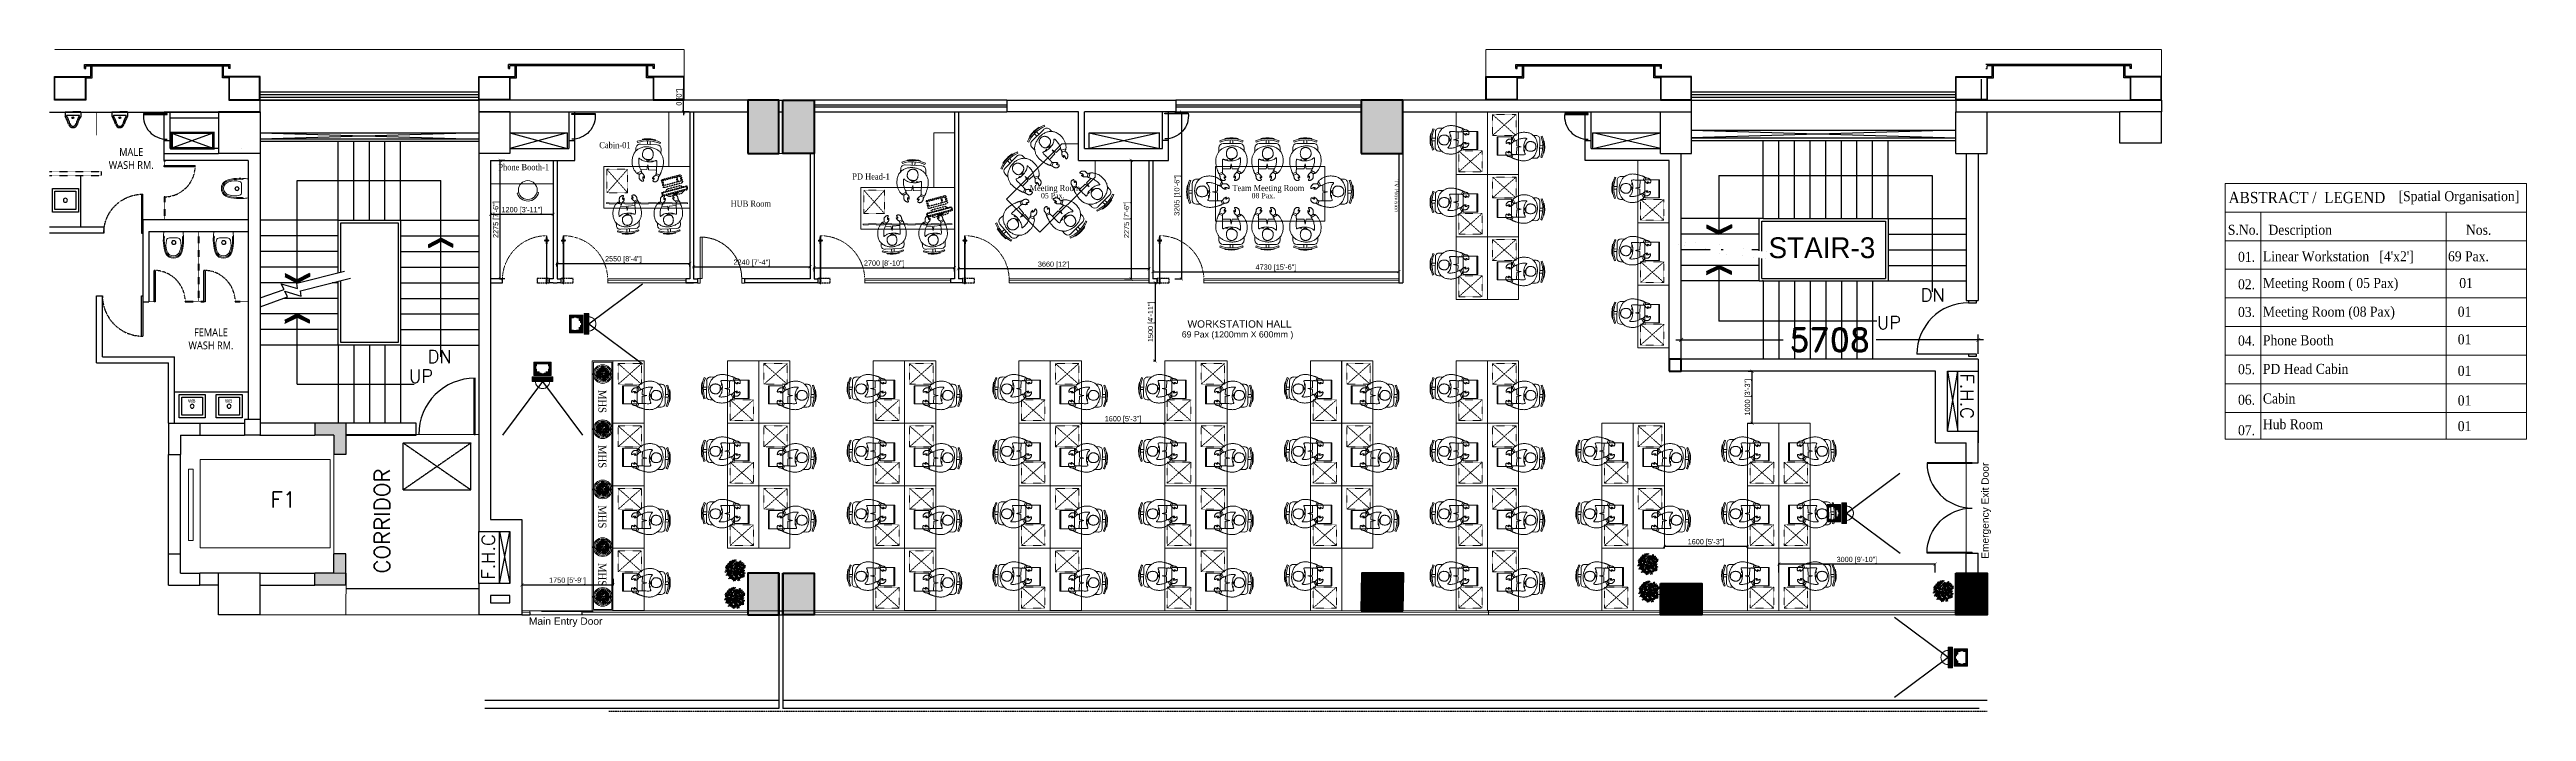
# Model space of a CAD drawing. Header units: millimetres. Extents: x 14520794 to 14796193, y 1415067 to 1454683.
# Drawn here: x 14667600 to 14715189, y 1438638 to 1451357 of the extents above; entities that cross this region are included whole.
import ezdxf
from ezdxf.enums import TextEntityAlignment as Align

# ---------------------------------------------------------------- set-up
doc = ezdxf.new("R2010")
doc.units = ezdxf.units.MM
doc.header["$LTSCALE"] = 0.01
doc.header["$MEASUREMENT"] = 0
doc.header["$PDMODE"] = 35
for name, pattern in [('0', [0]), ('2012-04-27_JAYPEE BCH_WD_First Floor_Plan$0$DASHED2', [0.375, 0.25, -0.125]), ('ACAD_ISO03W100', [30, 12, -18]), ('DASHED2', [0.375, 0.25, -0.125]), ('HID', [3.45, 2.25, -1.2]), ('HIDDEN', [0.375, 0.25, -0.125]), ('HIDDEN2', [0.1875, 0.125, -0.0625])]:
    doc.linetypes.add(name, pattern=pattern)
doc.layers.get('0').update_dxf_attribs({"color": 6, "lineweight": 0})
doc.layers.get('Defpoints').update_dxf_attribs({"color": 2})
for name, color, linetype in [('12', 12, 'Continuous'), ('column', 13, 'Continuous'), ('DOOR1', 5, 'Continuous'), ('DOORS', 143, 'Continuous'), ('DRIVE', 172, 'Continuous'), ('E.COLHATCH', 9, 'Continuous'), ('EPSILON DOME CAMERA', 1, 'Continuous'), ('F-FUR', 6, 'Continuous'), ('FURNIT', 8, 'Continuous'), ('GLASS', 5, 'Continuous'), ('LIGHT', 2, 'Continuous'), ('LIGHT1', 4, 'Continuous'), ('PROJ', 30, 'HIDDEN'), ('RAIL', 2, 'Continuous'), ('Sanetry', 151, 'Continuous'), ('sanetrywashroom', 151, 'Continuous'), ('SHAFT', 2, 'Continuous'), ('STAIR', 2, 'Continuous'), ('TEMPLATE', 252, 'Continuous'), ('text main', 7, 'Continuous'), ('TEXT1', 5, 'Continuous')]:
    doc.layers.add(name, color=color, linetype=linetype)
for name, color, linetype, lineweight in [('8 core c.', 32, 'Continuous', 20), ('A-DOOR', 5, 'Continuous', 20), ('AR-1', 7, 'Continuous', 0), ('CHAIR', 32, 'Continuous', 13), ('CHAIRS', 30, 'Continuous', 13), ('COL', 5, 'Continuous', 40), ('DIM', 6, 'Continuous', 13), ('DOOR', 5, 'Continuous', 9), ('ELEV', 7, 'Continuous', 18), ('FIXTURE', 140, 'Continuous', 9), ('fur', 32, 'Continuous', 9), ('fur_h', 32, 'Continuous', 13), ('fur_n', 32, 'Continuous', 13), ('Glass door', 5, 'Continuous', 15), ('glass part', 5, 'Continuous', 0), ('HAT2', 9, 'Continuous', 9), ('HATCH', 8, 'Continuous', 15), ('HIDDEN', 30, 'HIDDEN', 5), ('IP Patch Cod-Jack', 42, 'Continuous', 13), ('men', 1, 'Continuous', 13), ('partition', 34, 'Continuous', 30), ('text', 7, 'Continuous', 13), ('text-1', 2, 'Continuous', 25), ('TILE', 8, 'Continuous', 20), ('TREE', 3, 'Continuous', 15), ('TXT2', 7, 'Continuous', 15), ('WALL', 7, 'Continuous', 30)]:
    doc.layers.add(name, color=color, linetype=linetype, lineweight=lineweight)
doc.styles.add('250MM', font='romans.shx')
doc.styles.add('ARIEL', font='arial.ttf', dxfattribs={"height": 150})
doc.styles.add('CUTFILL', font='cut-fill.shx')
doc.styles.add('Ground Cores$0$DLF Standard', font='arial.ttf')
doc.styles.add('ROMAND', font='romand.shx')
doc.styles.add('SMALL', font='arial.ttf', dxfattribs={"height": 100})
doc.styles.add('TIMES', font='times.ttf', dxfattribs={"width": 0.9, "height": 250})
doc.dimstyles.new('AJI', dxfattribs={"dimtxt": 200, "dimasz": 75, "dimexe": 100, "dimexo": 25, "dimgap": 50, "dimtad": 1, "dimdec": 0, "dimrnd": 5, "dimzin": 0, "dimdsep": 46, "dimtxsty": 'SMALL', "dimblk": 'ARCHTICK', "dimcen": 0, "dimdle": 100, "dimclrd": 7, "dimclre": 7, "dimclrt": 256, "dimazin": 0, "dimtfac": 1, "dimtdec": 0, "dimtofl": 0, "dimtmove": 0, "dimatfit": 3, "dimldrblk": 'CLOSEDBLANK', "dimfxl": 100, "dimtolj": 1, "dimtzin": 0, "dimarcsym": 0})
doc.dimstyles.new('FRONT SHOP', dxfattribs={"dimscale": 0, "dimtxt": 450, "dimasz": 75, "dimexe": 100, "dimexo": 100, "dimgap": 100, "dimtad": 0, "dimdec": 0, "dimzin": 1, "dimdsep": 46, "dimtxsty": 'ROMAND', "dimblk1": 'ARCHTICK', "dimblk2": 'ARCHTICK', "dimsah": 1, "dimcen": 1, "dimdle": 100, "dimclrd": 4, "dimclre": 3, "dimclrt": 5, "dimadec": 0, "dimazin": 0, "dimtfac": 1, "dimtdec": 0, "dimtix": 1, "dimtmove": 2, "dimatfit": 0, "dimldrblk": 'ARCHTICK', "dimfxl": 200, "dimtolj": 1, "dimtzin": 1, "dimarcsym": 0})
pattern_1 = [(45, (131891.55573, 30424.36236), (-0.0883883476483, 0.0883883476483), [])]

msp = doc.modelspace()

# ---------------------------------------------------------------- texts
at = {"layer": 'text', "char_height": 150, "attachment_point": 2, "rotation": 0, "style": 'TIMES'}
for s, insert in [('{\\fTrebuchet MS|b0|i0|c0|p34;MALE \\PWASH RM.}', (14669169.7, 1449463.2)), ('{\\fTrebuchet MS|b0|i0|c0|p34;FEMALE \\PWASH RM.}', (14670701.1, 1445997.6))]:
    msp.add_mtext_dynamic_manual_height_columns(s, width=4430.471, gutter_width=40, heights=[0], dxfattribs=dict(at, insert=insert))
at = {"layer": 'text main', "linetype": 'ByBlock', "lineweight": 20, "char_height": 64.549, "width": 2870.921, "attachment_point": 1, "style": 'ARIEL'}
for insert in [(14670260.7, 1444639), (14670970.1, 1444639)]:
    msp.add_mtext('\\pxsm1,ql;{\\fSitka Text|b0|i0|c0|p0;WB}', dxfattribs=dict(at, insert=insert))
at = {"layer": 'text-1', "style": 'CUTFILL'}
msp.add_text('STAIR-3', height=400, dxfattribs=at).set_placement((14701652.6, 1447348.9), align=Align.CENTER)
at = {"layer": 'TEXT1', "linetype": 'HIDDEN', "style": '250MM'}
for s, p in [('DN', (14703550.4, 1446514.5)), ('UP', (14702710, 1445984.6)), ('DN', (14674862.4, 1445333.5)), ('UP', (14674506.5, 1444956))]:
    msp.add_text(s, height=250, dxfattribs=at).set_placement(p)
at = {"layer": 'TEXT1', "style": '250MM'}
for s, height, rotation, p in [('F.H.C', 250, 270, (14704315.3, 1444694.8)), ('CORRIDOR', 300, 90, (14674139.5, 1442297.3)), ('F.H.C', 250, 90, (14676154.6, 1441609.6))]:
    msp.add_text(s, height=height, rotation=rotation, dxfattribs=at).set_placement(p, align=Align.CENTER)
msp.add_text('F1', height=300, dxfattribs=at).set_placement((14672092.7, 1442558.6), align=Align.CENTER)
at = {"layer": 'TXT2', "color": 5, "style": 'TIMES', "width": 0.9}
for s, p in [('Cabin-01', (14678162, 1449461.7)), ('Phone Booth-1', (14676223.9, 1449038.7, 0)), ('PD Head-1', (14683022.6, 1448858.7, 6.4)), ('Meeting Room', (14686429.4, 1448636.9)), ('Team Meeting Room', (14690325.9, 1448636.9)), ('HUB Room', (14680685.3, 1448336.2))]:
    msp.add_text(s, height=118.8, dxfattribs=at).set_placement(p)
at = {"layer": 'TXT2', "color": 6, "style": 'TIMES', "width": 0.9}
for s, p in [('05 Pax.', (14686647.9, 1448499.5)), ('08 Pax.', (14690694.6, 1448499.5))]:
    msp.add_text(s, height=100, dxfattribs=at).set_placement(p)
for s, height, rotation, p in [('TV Provision', 77, 270, (14693442, 1448863.6)), ('MHS', 150, 269.99978, (14678146.8, 1444815.9, 0)), ('MHS', 150, 269.99978, (14678146.8, 1443755, 0)), ('MHS', 150, 269.99978, (14678146.8, 1442598.6, 0)), ('MHS', 150, 269.99978, (14678146.8, 1441489.7, 0))]:
    msp.add_text(s, height=height, rotation=rotation, dxfattribs=at).set_placement(p)
at = {"layer": 'TXT2', "color": 5, "style": 'TIMES', "width": 0.9}
for s, height, p in [('ABSTRACT /  LEGEND', 216, (14709466.2, 1448405.8)), ('[Spatial Organisation]', 192.5, (14712731.8, 1448444.1)), ('S.No.', 192.5, (14709452.1, 1447797)), ('Description', 192.5, (14710231.1, 1447797)), ('Nos.', 192.5, (14714026.2, 1447797))]:
    msp.add_text(s, height=height, rotation=360, dxfattribs=at).set_placement(p)
at = {"layer": 'TXT2', "style": 'TIMES', "width": 0.9}
for s, p in [('01.', (14709647.1, 1447277.9)), ("Linear Workstation   [4'x2']", (14710124.7, 1447288)), ('69 Pax.', (14713681.4, 1447288)), ('02.', (14709647.1, 1446750.4)), ('Meeting Room ( 05 Pax)', (14710124.7, 1446774.5)), ('01', (14713897.9, 1446774.5)), ('03.', (14709647.1, 1446218.6)), ('Meeting Room (08 Pax)', (14710124.7, 1446224.5)), ('01', (14713868.8, 1446224.5)), ('04.', (14709647.1, 1445668.6)), ('Phone Booth ', (14710124.7, 1445674.5)), ('01', (14713868.8, 1445693.2)), ('05.', (14709647.1, 1445118.6)), ('PD Head Cabin ', (14710124.7, 1445124.5)), ('01', (14713868.8, 1445087.1)), ('06.', (14709647.1, 1444531.4)), ('Cabin ', (14710124.7, 1444555.8)), ('01', (14713868.8, 1444518.4)), ('07.', (14709647.1, 1443945.9)), ('Hub Room ', (14710124.7, 1444061.9)), ('01', (14713868.8, 1444024.5))]:
    msp.add_text(s, height=192.5, rotation=360, dxfattribs=at).set_placement(p)
at = {"layer": 'TXT2', "color": 6, "insert": (14691496.8, 1445944.1), "char_height": 120, "width": 2604.988, "attachment_point": 3, "style": 'Ground Cores$0$DLF Standard'}
msp.add_mtext('69 Pax (1200mm X 600mm )', dxfattribs=at)
at = {"layer": 'TXT2', "color": 5, "char_height": 140, "width": 3646.389, "attachment_point": 1, "style": 'Ground Cores$0$DLF Standard'}
for s, insert in [('WORKSTATION HALL ', (14689463.7, 1446154.1)), ('Main Entry Door ', (14676810.1, 1440444))]:
    msp.add_mtext(s, dxfattribs=dict(at, insert=insert))
at = {"layer": 'TXT2', "color": 5, "insert": (14704718, 1441572), "char_height": 140, "width": 3646.389, "attachment_point": 1, "rotation": 90, "style": 'Ground Cores$0$DLF Standard'}
msp.add_mtext('Emergency Exit Door ', dxfattribs=at)

# ---------------------------------------------------------------- blocks, each defined once
blk = doc.blocks.new('DOORR')
for p, q in [((0, 0.458), (-0.917, 0.458)), ((0, 0.444), (-0.917, 0.444)), ((0, 0.444), (0, 0.458))]:
    blk.add_line(p, q)
blk.add_arc((0, 0.458), 0.917, 180, 270)
blk = doc.blocks.new('36DOOR')
blk.add_line((-6, 1.5), (-45, 1.5))
for points in [[(-6, 42), (-6, 40.5), (0, 40.5), (0, 42)], [(-6, 1.5), (-6, 0), (0, 0), (0, 1.5)]]:
    blk.add_lwpolyline(points, close=True)
at = {"color": 8}
blk.add_arc((-6, 1.5), 39, 90, 180, dxfattribs=at)
blk = doc.blocks.new('_ARCHTICK')
at = {"color": 0, "linetype": 'ByBlock', "const_width": 0.15}
blk.add_lwpolyline([(-0.5, -0.5), (0.5, 0.5)], dxfattribs=at)
blk = doc.blocks.new('*D633')
at = {"layer": 'Defpoints', "color": 0, "transparency": 16777216}
for p in [(14704656, 1445779), (14698948, 1445407), (14704656, 1445410)]:
    blk.add_point(p, dxfattribs=at)
at = {"layer": 'DIM', "color": 4, "lineweight": -2, "transparency": 16777216}
for p, q in [((14698848, 1445779), (14700909, 1445779)), ((14704756, 1445779), (14702695, 1445779))]:
    blk.add_line(p, q, dxfattribs=at)
at = {"layer": 'DIM', "color": 3, "lineweight": -2, "transparency": 16777216}
for p, q in [((14698948, 1445507), (14698948, 1445879)), ((14704656, 1445510), (14704656, 1445879))]:
    blk.add_line(p, q, dxfattribs=at)
at = {"layer": 'DIM', "color": 4, "lineweight": -2, "transparency": 16777216, "xscale": 75, "yscale": 75, "zscale": 75, "rotation": 180}
blk.add_blockref('_ARCHTICK', (14698948, 1445779), dxfattribs=at)
at = {"layer": 'DIM', "color": 4, "lineweight": -2, "transparency": 16777216, "xscale": 75, "yscale": 75, "zscale": 75}
blk.add_blockref('_ARCHTICK', (14704656, 1445779), dxfattribs=at)
at = {"layer": 'DIM', "color": 5, "transparency": 16777216, "insert": (14701802, 1445779), "char_height": 450, "attachment_point": 5, "style": 'ROMAND'}
blk.add_mtext('\\A1;5708', dxfattribs=at)
blk = doc.blocks.new('sd')
at = {"layer": 'DOORS'}
for p, q in [((1926962, 1625945), (1926962, 1626845)), ((1926992, 1626845), (1926962, 1626845)), ((1926992, 1626845), (1926992, 1625945)), ((1926992, 1625945), (1926962, 1625945))]:
    blk.add_line(p, q, dxfattribs=at)
at = {"layer": 'DOORS', "linetype": '2012-04-27_JAYPEE BCH_WD_First Floor_Plan$0$DASHED2', "ltscale": 20}
blk.add_arc((1926961, 1625945), 901, 0.0238, 88.034, dxfattribs=at)
blk = doc.blocks.new('sdfaff')
at = {"layer": 'Sanetry'}
for p, q in [((1218899, -2106786), (1218399, -2106786)), ((1218399, -2106786), (1218399, -2107236)), ((1218849, -2106836), (1218449, -2106836)), ((1218449, -2106836), (1218449, -2107186)), ((1218449, -2107186), (1218849, -2107186)), ((1218849, -2107186), (1218849, -2106836)), ((1218899, -2107236), (1218899, -2106786)), ((1218399, -2107236), (1218899, -2107236))]:
    blk.add_line(p, q, dxfattribs=at)
blk.add_circle((1218649, -2107011), 38.1, dxfattribs=at)
blk = doc.blocks.new('A$C7C314EA1')
for p, q in [((170, 400), (170, 20)), ((300, 210), (300, 292)), ((300, 210), (300, 128))]:
    blk.add_line(p, q)
for points in [[(280, 413, 0.02753), (170, 400, 0.02753)], [(170, 20, 0.02753), (280, 7, 0.02753)], [(300, 210), (300, 290, 0.704392)], [(300, 210), (300, 130, -0.704392)], [(570, 386, 0.054905), (350, 415, 0.054905)], [(565, 366, 0.054905), (350, 395, 0.054905)], [(565, 54, -0.054905), (350, 25, -0.054905)], [(570, 34, -0.054905), (350, 5, -0.054905)]]:
    blk.add_lwpolyline(points, format="xyb")
for radius in [42.4, 35.5]:
    blk.add_circle((394, 216), radius)
for centre, radius, start, end in [((280, 413), 20, 184.5905, 273.8823), ((280, 7), 20, 86.1177, 175.4095), ((350, -585), 1000, 90, 94.0204), ((350, 1005), 1000, 265.9796, 270), ((350, -585), 980, 90, 94.0204), ((350, 1005), 980, 265.9796, 270), ((360, 292), 60, 105.9249, 180), ((360, 128), 60, 180, 254.0751), ((439, 15), 348, 69.701, 105.9249), ((439, 405), 348, 254.0751, 290.299), ((530, 210), 135, 0, 77.2425), ((530, 210), 135, 282.7575, 0), ((530, 210), 160, 60, 77.2425), ((530, 210), 160, 282.7575, 300), ((530, 210), 180, 60, 77.2425), ((530, 210), 180, 282.7575, 300), ((530, 210), 160, 0, 60), ((530, 210), 160, 300, 0), ((530, 210), 180, 0, 60), ((530, 210), 180, 300, 0)]:
    blk.add_arc(centre, radius, start, end)
blk = doc.blocks.new('rFWAE')
for p, q in [((-2287341, -10043749), (-2287191, -10043749)), ((-2287341, -10043749), (-2287341, -10043837)), ((-2287306, -10043812), (-2287075, -10043812)), ((-2287041, -10043749), (-2287191, -10043749)), ((-2287041, -10043749), (-2287041, -10043837))]:
    blk.add_line(p, q)
blk.add_circle((-2287191, -10043860), 17)
for centre, radius, start, end in [((-2287692, -10044081), 428, 13.0143, 34.7731), ((-2287306, -10043821), 9.09, 90, 221.8242), ((-2287708, -10044083), 471, 13.0665, 32.9615), ((-2287191, -10043962), 87.5, 195.0681, 270.0943), ((-2287191, -10043962), 60.2, 195.0681, 270.0943), ((-2287190, -10043962), 60.2, 269.9057, 344.9319), ((-2287190, -10043962), 87.5, 269.9057, 344.9319), ((-2286673, -10044083), 471, 147.0385, 166.9335), ((-2286689, -10044081), 428, 145.2269, 166.9857), ((-2287075, -10043821), 9.09, 318.1758, 90)]:
    blk.add_arc(centre, radius, start, end)
blk = doc.blocks.new('d vh')
at = {"layer": 'CHAIR'}
for p, q in [((403092, -130838), (403120, -130827)), ((403430, -131125), (403185, -130853)), ((403192, -130723), (403258, -130664)), ((403130, -130954), (403145, -130949)), ((403230, -131018), (403287, -130966)), ((403271, -131063), (403328, -131012)), ((403325, -131168), (403332, -131154)), ((403437, -131217), (403450, -131190)), ((403610, -131087), (403560, -131132))]:
    blk.add_line(p, q, dxfattribs=at)
for centre, radius, start, end in [((403738, -130597), 690, 200.437, 244.0784), ((403738, -130597), 660, 200.4628, 244.0784), ((403253, -130792), 91.7, 131.9791, 221.9791), ((403738, -130597), 705, 210.4111, 234.1011), ((403498, -131064), 91.7, 221.9791, 311.9791)]:
    blk.add_arc(centre, radius, start, end, dxfattribs=at)
at = {"layer": 'men', "linetype": 'ByBlock'}
for p, q in [((403668, -130328), (403674, -130325)), ((403674, -130325), (403679, -130321)), ((403679, -130321), (403684, -130317)), ((403684, -130317), (403689, -130314)), ((403689, -130314), (403694, -130310)), ((403694, -130310), (403700, -130307)), ((403700, -130307), (403706, -130304)), ((403706, -130304), (403713, -130302)), ((403713, -130302), (403721, -130300)), ((403721, -130300), (403729, -130298)), ((403729, -130298), (403737, -130298)), ((403737, -130298), (403745, -130298)), ((403745, -130298), (403754, -130299)), ((403754, -130299), (403762, -130300)), ((403762, -130300), (403769, -130303)), ((403769, -130303), (403776, -130306)), ((403776, -130306), (403783, -130311)), ((403783, -130311), (403789, -130316)), ((403789, -130316), (403794, -130321)), ((403794, -130321), (403798, -130327)), ((403798, -130327), (403802, -130332)), ((403252, -130708), (403253, -130694)), ((403252, -130722), (403252, -130708)), ((403253, -130737), (403252, -130722)), ((403253, -130694), (403255, -130679)), ((403255, -130753), (403253, -130737)), ((403255, -130679), (403258, -130665)), ((403258, -130769), (403255, -130753)), ((403258, -130665), (403261, -130651)), ((403262, -130786), (403258, -130769)), ((403261, -130651), (403265, -130637)), ((403268, -130804), (403262, -130786)), ((403265, -130637), (403269, -130622)), ((403274, -130823), (403268, -130804)), ((403269, -130622), (403274, -130607)), ((403274, -130607), (403280, -130592)), ((403282, -130841), (403274, -130823)), ((403280, -130592), (403287, -130577)), ((403290, -130860), (403282, -130841)), ((403287, -130577), (403295, -130562)), ((403299, -130879), (403290, -130860)), ((403295, -130562), (403303, -130547)), ((403303, -130547), (403314, -130533)), ((403314, -130533), (403325, -130518)), ((403325, -130518), (403338, -130504)), ((403338, -130504), (403351, -130491)), ((403351, -130491), (403366, -130478)), ((403366, -130478), (403380, -130465)), ((403380, -130465), (403396, -130453)), ((403396, -130453), (403411, -130442)), ((403411, -130442), (403427, -130431)), ((403427, -130431), (403443, -130422)), ((403441, -130609), (403437, -130617)), ((403437, -130617), (403439, -130624)), ((403439, -130624), (403445, -130629)), ((403449, -130598), (403441, -130609)), ((403443, -130422), (403458, -130413)), ((403445, -130629), (403454, -130634)), ((403462, -130584), (403449, -130598)), ((403454, -130634), (403466, -130639)), ((403458, -130413), (403473, -130405)), ((403478, -130569), (403462, -130584)), ((403466, -130639), (403482, -130645)), ((403473, -130405), (403487, -130397)), ((403496, -130553), (403478, -130569)), ((403482, -130645), (403499, -130654)), ((403487, -130397), (403501, -130391)), ((403515, -130536), (403496, -130553)), ((403499, -130654), (403517, -130665)), ((403501, -130391), (403513, -130385)), ((403513, -130385), (403525, -130379)), ((403533, -130521), (403515, -130536)), ((403517, -130665), (403537, -130680)), ((403525, -130379), (403536, -130374)), ((403551, -130506), (403533, -130521)), ((403536, -130374), (403545, -130370)), ((403537, -130680), (403557, -130699)), ((403545, -130370), (403553, -130366)), ((403566, -130494), (403551, -130506)), ((403553, -130366), (403561, -130362)), ((403557, -130699), (403577, -130720)), ((403561, -130362), (403568, -130359)), ((403578, -130483), (403566, -130494)), ((403568, -130359), (403574, -130357)), ((403574, -130357), (403581, -130354)), ((403577, -130720), (403596, -130742)), ((403586, -130475), (403578, -130483)), ((403581, -130354), (403588, -130352)), ((403583, -130742), (403590, -130735)), ((403584, -130748), (403594, -130740)), ((403593, -130470), (403586, -130475)), ((403588, -130352), (403595, -130350)), ((403597, -130465), (403593, -130470)), ((403595, -130350), (403603, -130348)), ((403596, -130742), (403613, -130766)), ((403600, -130462), (403597, -130465)), ((403602, -130460), (403600, -130462)), ((403603, -130458), (403602, -130460)), ((403603, -130348), (403611, -130346)), ((403604, -130456), (403603, -130458)), ((403606, -130454), (403604, -130456)), ((403608, -130452), (403606, -130454)), ((403610, -130450), (403608, -130452)), ((403612, -130448), (403610, -130450)), ((403611, -130346), (403620, -130344)), ((403615, -130446), (403612, -130448)), ((403642, -130422), (403613, -130345)), ((403613, -130766), (403629, -130790)), ((403617, -130444), (403615, -130446)), ((403620, -130442), (403617, -130444)), ((403620, -130344), (403629, -130342)), ((403622, -130440), (403620, -130442)), ((403625, -130438), (403622, -130440)), ((403627, -130436), (403625, -130438)), ((403628, -130435), (403627, -130436)), ((403630, -130433), (403628, -130435)), ((403629, -130342), (403638, -130339)), ((403629, -130790), (403642, -130813)), ((403632, -130431), (403630, -130433)), ((403634, -130429), (403632, -130431)), ((403636, -130427), (403634, -130429)), ((403638, -130425), (403636, -130427)), ((403638, -130339), (403646, -130337)), ((403641, -130423), (403638, -130425)), ((403644, -130420), (403641, -130423)), ((403642, -130813), (403652, -130836)), ((403647, -130418), (403644, -130420)), ((403646, -130337), (403654, -130334)), ((403673, -130409), (403646, -130337)), ((403650, -130415), (403647, -130418)), ((403654, -130413), (403650, -130415)), ((403652, -130836), (403658, -130856)), ((403654, -130334), (403661, -130331)), ((403659, -130411), (403654, -130413)), ((403658, -130856), (403662, -130874)), ((403663, -130410), (403659, -130411)), ((403661, -130331), (403668, -130328)), ((403669, -130409), (403663, -130410)), ((403674, -130409), (403669, -130409)), ((403681, -130410), (403674, -130409)), ((403687, -130411), (403681, -130410)), ((403694, -130412), (403687, -130411)), ((403701, -130413), (403694, -130412)), ((403708, -130414), (403701, -130413)), ((403716, -130415), (403708, -130414)), ((403723, -130416), (403716, -130415)), ((403731, -130416), (403723, -130416)), ((403738, -130416), (403731, -130416)), ((403732, -130875), (403747, -130859)), ((403745, -130415), (403738, -130416)), ((403746, -130381), (403745, -130383)), ((403745, -130383), (403745, -130385)), ((403745, -130385), (403746, -130386)), ((403752, -130414), (403745, -130415)), ((403747, -130379), (403746, -130381)), ((403746, -130386), (403748, -130388)), ((403749, -130377), (403747, -130379)), ((403747, -130859), (403761, -130841)), ((403748, -130388), (403751, -130389)), ((403752, -130375), (403749, -130377)), ((403751, -130389), (403754, -130390)), ((403756, -130373), (403752, -130375)), ((403758, -130413), (403752, -130414)), ((403754, -130390), (403758, -130391)), ((403760, -130372), (403756, -130373)), ((403758, -130391), (403762, -130391)), ((403763, -130411), (403758, -130413)), ((403765, -130371), (403760, -130372)), ((403761, -130841), (403774, -130823)), ((403762, -130391), (403766, -130392)), ((403768, -130409), (403763, -130411)), ((403770, -130370), (403765, -130371)), ((403766, -130392), (403769, -130393)), ((403772, -130408), (403768, -130409)), ((403769, -130393), (403772, -130394)), ((403775, -130369), (403770, -130370)), ((403772, -130394), (403775, -130395)), ((403775, -130406), (403772, -130408)), ((403774, -130823), (403786, -130804)), ((403781, -130369), (403775, -130369)), ((403775, -130395), (403777, -130397)), ((403777, -130404), (403775, -130406)), ((403777, -130397), (403778, -130398)), ((403778, -130402), (403777, -130404)), ((403778, -130398), (403779, -130400)), ((403779, -130400), (403778, -130402)), ((403786, -130369), (403781, -130369)), ((403791, -130368), (403786, -130369)), ((403786, -130804), (403796, -130786)), ((403796, -130367), (403791, -130368)), ((403800, -130366), (403796, -130367)), ((403796, -130786), (403804, -130768)), ((403803, -130365), (403800, -130366)), ((403802, -130332), (403805, -130338)), ((403806, -130363), (403803, -130365)), ((403804, -130768), (403812, -130751)), ((403805, -130338), (403807, -130343)), ((403808, -130361), (403806, -130363)), ((403807, -130343), (403809, -130348)), ((403809, -130358), (403808, -130361)), ((403809, -130348), (403810, -130352)), ((403810, -130355), (403809, -130358)), ((403810, -130352), (403810, -130355)), ((403812, -130751), (403818, -130735)), ((403818, -130735), (403824, -130720)), ((403824, -130720), (403828, -130707)), ((403828, -130707), (403833, -130697)), ((403833, -130697), (403836, -130688)), ((403935, -130725), (403835, -130691)), ((403836, -130688), (403840, -130682)), ((403840, -130682), (403843, -130677)), ((403843, -130677), (403846, -130673)), ((403846, -130673), (403849, -130669)), ((403849, -130669), (403851, -130666)), ((403851, -130666), (403852, -130662)), ((403852, -130662), (403853, -130657)), ((403852, -130662), (403919, -130677)), ((403853, -130657), (403854, -130651)), ((403854, -130618), (403855, -130609)), ((403854, -130627), (403854, -130618)), ((403854, -130636), (403854, -130627)), ((403854, -130644), (403854, -130636)), ((403854, -130651), (403854, -130644)), ((403855, -130600), (403857, -130591)), ((403855, -130609), (403855, -130600)), ((403857, -130591), (403859, -130584)), ((403859, -130584), (403861, -130576)), ((403861, -130576), (403864, -130570)), ((403864, -130570), (403868, -130564)), ((403868, -130564), (403871, -130559)), ((403871, -130559), (403875, -130554)), ((403875, -130554), (403879, -130549)), ((403879, -130549), (403883, -130545)), ((403883, -130545), (403886, -130542)), ((403886, -130542), (403890, -130539)), ((403890, -130539), (403893, -130537)), ((403892, -130564), (403891, -130569)), ((403891, -130569), (403891, -130573)), ((403891, -130573), (403892, -130576)), ((403894, -130559), (403892, -130564)), ((403892, -130576), (403894, -130577)), ((403893, -130537), (403895, -130535)), ((403895, -130553), (403894, -130559)), ((403894, -130577), (403898, -130577)), ((403895, -130535), (403897, -130534)), ((403897, -130548), (403895, -130553)), ((403897, -130534), (403899, -130535)), ((403898, -130543), (403897, -130548)), ((403899, -130539), (403898, -130543)), ((403898, -130577), (403902, -130575)), ((403899, -130535), (403899, -130536)), ((403899, -130536), (403899, -130539)), ((403902, -130575), (403907, -130572)), ((403910, -130862), (403904, -130876)), ((403907, -130572), (403912, -130568)), ((403916, -130847), (403910, -130862)), ((403912, -130568), (403918, -130563)), ((403921, -130832), (403916, -130847)), ((403918, -130563), (403923, -130558)), ((403921, -130672), (403919, -130677)), ((403919, -130677), (403919, -130682)), ((403919, -130682), (403920, -130687)), ((403920, -130687), (403923, -130693)), ((403925, -130667), (403921, -130672)), ((403925, -130817), (403921, -130832)), ((403923, -130558), (403927, -130552)), ((403923, -130693), (403926, -130699)), ((403929, -130663), (403925, -130667)), ((403929, -130801), (403925, -130817)), ((403926, -130699), (403929, -130706)), ((403927, -130552), (403931, -130545)), ((403935, -130658), (403929, -130663)), ((403929, -130706), (403932, -130714)), ((403932, -130786), (403929, -130801)), ((403931, -130545), (403933, -130539)), ((403932, -130714), (403934, -130723)), ((403935, -130772), (403932, -130786)), ((403933, -130539), (403936, -130532)), ((403934, -130723), (403936, -130733)), ((403941, -130653), (403935, -130658)), ((403936, -130758), (403935, -130772)), ((403936, -130532), (403938, -130526)), ((403936, -130733), (403937, -130745)), ((403937, -130745), (403936, -130758)), ((403938, -130526), (403940, -130520)), ((403940, -130520), (403942, -130515)), ((403947, -130648), (403941, -130653)), ((403942, -130515), (403944, -130511)), ((403944, -130511), (403946, -130507)), ((403946, -130507), (403949, -130505)), ((403953, -130643), (403947, -130648)), ((403949, -130505), (403952, -130504)), ((403952, -130504), (403956, -130505)), ((403959, -130637), (403953, -130643)), ((403956, -130505), (403959, -130506)), ((403959, -130506), (403963, -130509)), ((403965, -130632), (403959, -130637)), ((403963, -130509), (403967, -130513)), ((403970, -130626), (403965, -130632)), ((403967, -130513), (403970, -130517)), ((403970, -130517), (403974, -130523)), ((403974, -130619), (403970, -130626)), ((403974, -130523), (403977, -130529)), ((403978, -130613), (403974, -130619)), ((403977, -130529), (403980, -130536)), ((403981, -130606), (403978, -130613)), ((403980, -130536), (403982, -130544)), ((403983, -130599), (403981, -130606)), ((403982, -130544), (403984, -130551)), ((403985, -130592), (403983, -130599)), ((403984, -130551), (403985, -130560)), ((403985, -130560), (403986, -130568)), ((403986, -130584), (403985, -130592)), ((403986, -130568), (403986, -130576)), ((403986, -130576), (403986, -130584)), ((403309, -130897), (403299, -130879)), ((403319, -130915), (403309, -130897)), ((403330, -130931), (403319, -130915)), ((403342, -130948), (403330, -130931)), ((403354, -130963), (403342, -130948)), ((403367, -130977), (403354, -130963)), ((403380, -130991), (403367, -130977)), ((403394, -131004), (403380, -130991)), ((403409, -131016), (403394, -131004)), ((403424, -131028), (403409, -131016)), ((403440, -131038), (403424, -131028)), ((403457, -131048), (403440, -131038)), ((403475, -131057), (403457, -131048)), ((403493, -131065), (403475, -131057)), ((403511, -131072), (403493, -131065)), ((403530, -131077), (403511, -131072)), ((403549, -131082), (403530, -131077)), ((403568, -131085), (403549, -131082)), ((403588, -131087), (403568, -131085)), ((403607, -131087), (403588, -131087)), ((403627, -131086), (403607, -131087)), ((403646, -131084), (403627, -131086)), ((403666, -131080), (403646, -131084)), ((403662, -130874), (403663, -130890)), ((403663, -130890), (403664, -130904)), ((403664, -130904), (403664, -130914)), ((403664, -130914), (403665, -130921)), ((403665, -130921), (403668, -130925)), ((403685, -131075), (403666, -131080)), ((403668, -130925), (403673, -130925)), ((403673, -130925), (403681, -130921)), ((403681, -130921), (403691, -130913)), ((403704, -131068), (403685, -131075)), ((403691, -130913), (403704, -130903)), ((403704, -130903), (403718, -130890)), ((403723, -131060), (403704, -131068)), ((403718, -130890), (403732, -130875)), ((403741, -131050), (403723, -131060)), ((403759, -131039), (403741, -131050)), ((403776, -131027), (403759, -131039)), ((403793, -131014), (403776, -131027)), ((403809, -131001), (403793, -131014)), ((403824, -130987), (403809, -131001)), ((403838, -130973), (403824, -130987)), ((403851, -130959), (403838, -130973)), ((403862, -130945), (403851, -130959)), ((403872, -130932), (403862, -130945)), ((403882, -130918), (403872, -130932)), ((403890, -130904), (403882, -130918)), ((403897, -130891), (403890, -130904)), ((403904, -130876), (403897, -130891))]:
    blk.add_line(p, q, dxfattribs=at)
at = {"layer": 'men'}
for p, q in [((403586, -130476), (403699, -130602)), ((403727, -130633), (403818, -130734))]:
    blk.add_line(p, q, dxfattribs=at)
at = {"layer": 'men', "linetype": 'ByBlock'}
for points in [[(403512, -130727), (403517, -130731), (403522, -130735), (403528, -130740), (403533, -130745), (403539, -130751), (403544, -130756), (403549, -130762), (403554, -130768), (403559, -130774), (403564, -130780), (403568, -130785), (403572, -130791), (403575, -130796), (403578, -130801), (403581, -130806), (403583, -130810), (403585, -130814), (403586, -130818), (403588, -130821), (403589, -130824), (403589, -130828), (403590, -130832), (403591, -130836), (403591, -130840), (403592, -130846), (403592, -130852), (403592, -130858), (403592, -130865), (403592, -130872), (403591, -130879), (403589, -130886), (403587, -130894), (403584, -130901), (403580, -130908), (403575, -130914), (403570, -130921), (403564, -130927), (403557, -130933), (403550, -130939), (403543, -130945), (403535, -130951), (403527, -130956), (403518, -130960), (403509, -130965), (403500, -130968), (403490, -130971), (403481, -130973), (403471, -130974), (403461, -130975), (403451, -130974), (403442, -130972), (403432, -130970), (403423, -130967), (403414, -130963), (403406, -130959), (403398, -130954), (403390, -130949), (403383, -130943), (403377, -130937), (403372, -130931), (403367, -130924), (403362, -130917), (403358, -130910), (403354, -130903), (403351, -130895), (403349, -130888), (403347, -130880), (403345, -130872), (403345, -130863), (403345, -130855), (403346, -130846), (403348, -130836), (403351, -130827), (403355, -130817), (403360, -130807), (403366, -130797), (403373, -130787), (403381, -130777), (403389, -130768), (403398, -130760), (403408, -130752), (403418, -130745), (403429, -130738), (403440, -130733), (403451, -130729), (403463, -130726), (403474, -130724), (403485, -130723), (403495, -130723), (403505, -130725), (403515, -130727), (403524, -130730), (403532, -130733), (403540, -130736), (403547, -130739), (403553, -130741), (403559, -130742), (403563, -130743), (403567, -130743), (403570, -130742), (403573, -130742), (403575, -130741), (403577, -130741), (403579, -130741), (403581, -130741), (403582, -130741), (403583, -130742), (403584, -130744), (403584, -130745), (403584, -130748), (403584, -130750), (403583, -130753), (403582, -130757), (403580, -130761), (403579, -130767), (403579, -130775), (403579, -130785), (403581, -130797), (403585, -130813), (403591, -130833)], [(403521, -130694), (403486, -130655)], [(403633, -130690), (403652, -130666), (403668, -130645), (403682, -130626), (403694, -130609), (403699, -130602)], [(403633, -130690), (403658, -130674), (403681, -130660), (403701, -130648), (403727, -130633)]]:
    blk.add_lwpolyline(points, dxfattribs=at)
blk = doc.blocks.new('A$C560611B9')
at = {"layer": 'F-FUR', "color": 8, "linetype": 'HID', "ltscale": 0.3}
for p, q in [((0, 491), (66, 514)), ((170, 0), (0, 491)), ((186, 6), (16, 497)), ((20, 488), (60, 502)), ((60, 502), (224, 29)), ((66, 514), (236, 23)), ((90, 108), (4, 357)), ((22, 395), (32, 399)), ((57, 266), (43, 262)), ((43, 262), (62, 207)), ((53, 276), (79, 202)), ((75, 212), (57, 266)), ((62, 207), (75, 212)), ((98, 209), (72, 282)), ((98, 422), (107, 425)), ((138, 93), (128, 89)), ((145, 406), (232, 157)), ((236, 23), (170, 0)), ((224, 29), (183, 15)), ((213, 119), (204, 116))]:
    blk.add_line(p, q, dxfattribs=at)
for points in [[(451, 165), (323, 536), (166, 482), (295, 111)], [(232, 418), (330, 451), (310, 510), (212, 476)], [(239, 398), (327, 144), (425, 178), (337, 432)]]:
    blk.add_lwpolyline(points, close=True, dxfattribs=at)
for centre, radius, start, end in [((32, 367), 30, 109.0927, 199.0927), ((89, 278), 35.5, 132.4484, 183.7772), ((108, 222), 35.5, 214.4083, 265.7371), ((118, 118), 30, 199.0927, 289.0927), ((117, 396), 30, 19.0927, 109.0927), ((203, 147), 30, 289.0927, 19.0927)]:
    blk.add_arc(centre, radius, start, end, dxfattribs=at)
blk = doc.blocks.new('ete')
at = {"layer": 'fur_n'}
for p, q in [((14487346, 1482801), (14485546, 1482801)), ((14487346, 1482001), (14487346, 1482801))]:
    blk.add_line(p, q, dxfattribs=at)
blk.add_lwpolyline([(14485546, 1483851), (14485946, 1483851), (14485946, 1482801), (14485546, 1482801)], close=True, dxfattribs=at)
blk.add_lwpolyline([(14485546, 1482801), (14485546, 1482001), (14487346, 1482001)], dxfattribs=at)
at = {"layer": 'HIDDEN', "color": 30, "linetype": 'HIDDEN2', "ltscale": 0.75, "true_color": 0xf8991e}
for p, q in [((14486889, 1482299), (14487289, 1482749)), ((14487289, 1482299), (14486889, 1482749))]:
    blk.add_line(p, q, dxfattribs=at)
blk.add_lwpolyline([(14487289, 1482749), (14487289, 1482299), (14486889, 1482299), (14486889, 1482749), (14487289, 1482749)], dxfattribs=at)
blk.add_lwpolyline([(14485592, 1482084), (14485592, 1482104), (14487301, 1482104), (14487301, 1482084)], close=True, dxfattribs=at)
at = {"layer": 'CHAIRS', "extrusion": (0, 0, -1), "xscale": 0.8800000003691392, "yscale": 0.8800000003691392, "zscale": -0.8800000003691392, "rotation": 225.0000000235221}
blk.add_blockref('d vh', (-14153866, 1652679), dxfattribs=at)
at = {"layer": 'CHAIRS', "xscale": 0.8000000003355775, "yscale": 0.8000000003355775, "zscale": 0.8000000003355775, "rotation": 45.0000000237603}
for p in [(14183697, 1327574), (14184488, 1327574)]:
    blk.add_blockref('d vh', p, dxfattribs=at)
at = {"layer": 'fur', "color": 1, "ltscale": 0.5, "xscale": 0.9709090908808519, "yscale": 0.9709090908808519, "zscale": 0.9709090908808519, "rotation": 55.90726263910609}
blk.add_blockref('A$C560611B9', (14485976, 1482097), dxfattribs=at)
blk = doc.blocks.new('A$C78666EA5')
at = {"linetype": 'ACAD_ISO03W100', "ltscale": 50}
for p, q in [((0, 49), (39, 49)), ((7, 41), (0, 49)), ((0, -49), (0, 49)), ((7, 41), (39, 41)), ((7, -41), (7, 41)), ((39, 49), (39, -68)), ((44, 49), (39, 49)), ((54, 49), (58, 49)), ((58, 49), (58, -68)), ((58, 49), (233, 49)), ((58, 41), (226, 41)), ((226, 41), (233, 49)), ((226, 41), (226, -41)), ((233, 49), (233, -49)), ((0, -49), (7, -41)), ((39, -49), (0, -49)), ((39, -41), (7, -41)), ((39, -68), (44, -68)), ((58, -68), (54, -68)), ((226, -41), (58, -41)), ((233, -49), (58, -49)), ((226, -41), (233, -49))]:
    blk.add_line(p, q, dxfattribs=at)
at = {"ltscale": 2}
for p, q in [((44, 58), (54, 58)), ((44, -866), (44, 58)), ((54, 58), (54, -866)), ((39, -713), (39, -829)), ((44, -713), (39, -713)), ((39, -829), (44, -829)), ((54, -866), (44, -866)), ((54, -713), (58, -713)), ((58, -829), (54, -829)), ((58, -713), (58, -829))]:
    blk.add_line(p, q, dxfattribs=at)
at = {"linetype": 'HIDDEN'}
blk.add_line((900, 0), (900, 49), dxfattribs=at)
for centre in [(21, -773), (76, -773)]:
    blk.add_circle(centre, 12)
at = {"linetype": 'ACAD_ISO03W100', "ltscale": 50, "extrusion": (0, 0, -1)}
for start_param, end_param in [(4.80851, 6.187064), (1.666918, 3.045471)]:
    blk.add_ellipse((49, 0), major_axis=(-8.91, 8.91), ratio=1, start_param=start_param, end_param=end_param, dxfattribs=at)
at = {"ltscale": 2, "extrusion": (0, 0, -1)}
blk.add_ellipse((49, 0), major_axis=(-612, 612), ratio=1, start_param=3.926991, end_param=3.932609, dxfattribs=at)
at = {"layer": 'HIDDEN', "linetype": 'DASHED2', "extrusion": (0, 0, -1)}
blk.add_ellipse((38, -4), major_axis=(-619, 605), ratio=0.991948, start_param=2.359023, end_param=3.924163, dxfattribs=at)
blk = doc.blocks.new('q32')
at = {"layer": 'fur_n'}
for points in [[(13085362, 1763740), (13084762, 1763740), (13084762, 1762540), (13085362, 1762540)], [(13084948, 1763262), (13084948, 1762912), (13085228, 1762912), (13085228, 1763262)], [(13084948, 1763262), (13084948, 1762912), (13084964, 1762912), (13084964, 1763262)]]:
    blk.add_lwpolyline(points, close=True, dxfattribs=at)
at = {"layer": 'GLASS', "const_width": 12}
blk.add_lwpolyline([(13084762, 1763715), (13084762, 1762615)], dxfattribs=at)
at = {"layer": 'HIDDEN'}
for p, q in [((13084862, 1763689), (13085312, 1763289)), ((13084862, 1763289), (13085312, 1763689))]:
    blk.add_line(p, q, dxfattribs=at)
blk.add_lwpolyline([(13084862, 1763689), (13084862, 1763289), (13085312, 1763289), (13085312, 1763689)], close=True, dxfattribs=at)
at = {"layer": 'CHAIRS', "xscale": 0.800000000745058, "yscale": 0.800000000745058, "zscale": 0.800000000745058, "rotation": 136.7931851182871}
blk.add_blockref('d vh', (13249194, 1465793), dxfattribs=at)
blk = doc.blocks.new('bar chair')
at = {"layer": 'fur'}
for p, q in [((0.9, 5.8), (1, 6.8)), ((2, -5.5), (2.4, -6.5))]:
    blk.add_line(p, q, dxfattribs=at)
blk.add_circle((0, 0), 5.9, dxfattribs=at)
blk.add_arc((0, 0), 6.9, 290.1633, 81.6449, dxfattribs=at)
blk = doc.blocks.new('*D670')
at = {"layer": 'Defpoints', "color": 0, "ltscale": 5000, "transparency": 16777216}
for p in [(14688799, 1447154), (14693526, 1447154), (14693526, 1447088)]:
    blk.add_point(p, dxfattribs=at)
at = {"layer": 'DIM', "color": 7, "lineweight": -2, "ltscale": 5000, "transparency": 16777216}
for p, q in [((14688789, 1447088), (14693536, 1447088)), ((14688799, 1447144), (14688799, 1447078)), ((14693526, 1447144), (14693526, 1447078))]:
    blk.add_line(p, q, dxfattribs=at)
at = {"layer": 'DIM', "color": 7, "lineweight": -2, "ltscale": 5000, "transparency": 16777216, "xscale": 60, "yscale": 60, "zscale": 60, "rotation": 180}
blk.add_blockref('_ARCHTICK', (14688799, 1447088), dxfattribs=at)
at = {"layer": 'DIM', "color": 7, "lineweight": -2, "ltscale": 5000, "transparency": 16777216, "xscale": 60, "yscale": 60, "zscale": 60}
blk.add_blockref('_ARCHTICK', (14693526, 1447088), dxfattribs=at)
at = {"layer": 'DIM', "ltscale": 5000, "transparency": 16777216, "insert": (14691163, 1447162), "char_height": 100, "attachment_point": 5, "style": 'SMALL'}
blk.add_mtext('\\A1;4730 [15\'-6"]', dxfattribs=at)
blk = doc.blocks.new('_ClosedBlank')
at = {"color": 0, "linetype": 'ByBlock', "lineweight": -2}
for p, q in [((-1, 0.17), (0, 0)), ((-1, 0.17), (-1, -0.17)), ((0, 0), (-1, -0.17))]:
    blk.add_line(p, q, dxfattribs=at)
blk = doc.blocks.new('*D630')
at = {"layer": 'Defpoints', "color": 0, "ltscale": 5000, "transparency": 16777216}
for p in [(14676261, 1449227), (14676356, 1449227), (14676356, 1446951)]:
    blk.add_point(p, dxfattribs=at)
at = {"layer": 'DIM', "color": 7, "lineweight": -2, "ltscale": 5000, "transparency": 16777216}
for p, q in [((14676346, 1449227), (14676251, 1449227)), ((14676261, 1446941), (14676261, 1449237)), ((14676346, 1446951), (14676251, 1446951))]:
    blk.add_line(p, q, dxfattribs=at)
at = {"layer": 'DIM', "color": 7, "lineweight": -2, "ltscale": 5000, "transparency": 16777216, "xscale": 60, "yscale": 60, "zscale": 60}
for p, rotation in [((14676261, 1449227), 90), ((14676261, 1446951), 270)]:
    blk.add_blockref('_ARCHTICK', p, dxfattribs=dict(at, rotation=rotation))
at = {"layer": 'DIM', "ltscale": 5000, "transparency": 16777216, "insert": (14676187, 1448089), "char_height": 100, "attachment_point": 5, "rotation": 90, "style": 'SMALL'}
blk.add_mtext('\\A1;2275 [7\'-6"]', dxfattribs=at)
blk = doc.blocks.new('*D631')
at = {"layer": 'Defpoints', "color": 0, "ltscale": 5000, "transparency": 16777216}
for p in [(14689208, 1450157), (14689213, 1446951), (14689348, 1446951)]:
    blk.add_point(p, dxfattribs=at)
at = {"layer": 'DIM', "color": 7, "lineweight": -2, "ltscale": 5000, "transparency": 16777216}
for p, q in [((14689218, 1450157), (14689358, 1450157)), ((14689348, 1450167), (14689348, 1446941)), ((14689223, 1446951), (14689358, 1446951))]:
    blk.add_line(p, q, dxfattribs=at)
at = {"layer": 'DIM', "color": 7, "lineweight": -2, "ltscale": 5000, "transparency": 16777216, "xscale": 60, "yscale": 60, "zscale": 60}
for p, rotation in [((14689348, 1450157), 90), ((14689348, 1446951), 270)]:
    blk.add_blockref('_ARCHTICK', p, dxfattribs=dict(at, rotation=rotation))
at = {"layer": 'DIM', "ltscale": 5000, "transparency": 16777216, "insert": (14689274, 1448554), "char_height": 100, "attachment_point": 5, "rotation": 90, "style": 'SMALL'}
blk.add_mtext('\\A1;3205 [10\'-6"]', dxfattribs=at)
blk = doc.blocks.new('*D671')
at = {"layer": 'Defpoints', "color": 0, "ltscale": 5000, "transparency": 16777216}
for p in [(14688799, 1446876), (14688799, 1445375), (14688842, 1445375)]:
    blk.add_point(p, dxfattribs=at)
at = {"layer": 'DIM', "color": 7, "lineweight": -2, "ltscale": 5000, "transparency": 16777216}
for p, q in [((14688809, 1446876), (14688852, 1446876)), ((14688842, 1446886), (14688842, 1445365)), ((14688809, 1445375), (14688852, 1445375))]:
    blk.add_line(p, q, dxfattribs=at)
at = {"layer": 'DIM', "color": 7, "lineweight": -2, "ltscale": 5000, "transparency": 16777216, "xscale": 60, "yscale": 60, "zscale": 60}
for p, rotation in [((14688842, 1446876), 90), ((14688842, 1445375), 270)]:
    blk.add_blockref('_ARCHTICK', p, dxfattribs=dict(at, rotation=rotation))
at = {"layer": 'DIM', "ltscale": 5000, "transparency": 16777216, "insert": (14688768, 1446126), "char_height": 100, "attachment_point": 5, "rotation": 90, "style": 'SMALL'}
blk.add_mtext('\\A1;1500 [4\'-11"]', dxfattribs=at)
blk = doc.blocks.new('*D632')
at = {"layer": 'Defpoints', "color": 0, "ltscale": 5000, "transparency": 16777216}
for p in [(14676075, 1448256), (14677275, 1448256), (14677275, 1448192)]:
    blk.add_point(p, dxfattribs=at)
at = {"layer": 'DIM', "color": 7, "lineweight": -2, "ltscale": 5000, "transparency": 16777216}
for p, q in [((14676065, 1448192), (14677285, 1448192)), ((14676075, 1448246), (14676075, 1448182)), ((14677275, 1448246), (14677275, 1448182))]:
    blk.add_line(p, q, dxfattribs=at)
at = {"layer": 'DIM', "color": 7, "lineweight": -2, "ltscale": 5000, "transparency": 16777216, "xscale": 60, "yscale": 60, "zscale": 60, "rotation": 180}
blk.add_blockref('_ARCHTICK', (14676075, 1448192), dxfattribs=at)
at = {"layer": 'DIM', "color": 7, "lineweight": -2, "ltscale": 5000, "transparency": 16777216, "xscale": 60, "yscale": 60, "zscale": 60}
blk.add_blockref('_ARCHTICK', (14677275, 1448192), dxfattribs=at)
at = {"layer": 'DIM', "ltscale": 5000, "transparency": 16777216, "insert": (14676675, 1448266), "char_height": 100, "attachment_point": 5, "style": 'SMALL'}
blk.add_mtext('\\A1;1200 [3\'-11"]', dxfattribs=at)
blk = doc.blocks.new('*D672')
at = {"layer": 'Defpoints', "color": 0, "ltscale": 5000, "transparency": 16777216}
for p in [(14676676, 1441153), (14678426, 1441200), (14678426, 1441072)]:
    blk.add_point(p, dxfattribs=at)
at = {"layer": 'DIM', "color": 7, "lineweight": -2, "ltscale": 5000, "transparency": 16777216}
for p, q in [((14676666, 1441072), (14678436, 1441072)), ((14676676, 1441143), (14676676, 1441062)), ((14678426, 1441190), (14678426, 1441062))]:
    blk.add_line(p, q, dxfattribs=at)
at = {"layer": 'DIM', "color": 7, "lineweight": -2, "ltscale": 5000, "transparency": 16777216, "xscale": 60, "yscale": 60, "zscale": 60, "rotation": 180}
blk.add_blockref('_ARCHTICK', (14676676, 1441072), dxfattribs=at)
at = {"layer": 'DIM', "color": 7, "lineweight": -2, "ltscale": 5000, "transparency": 16777216, "xscale": 60, "yscale": 60, "zscale": 60}
blk.add_blockref('_ARCHTICK', (14678426, 1441072), dxfattribs=at)
at = {"layer": 'DIM', "ltscale": 5000, "transparency": 16777216, "insert": (14677551, 1441146), "char_height": 100, "attachment_point": 5, "style": 'SMALL'}
blk.add_mtext('\\A1;1750 [5\'-9"]', dxfattribs=at)
blk = doc.blocks.new('*D673')
at = {"layer": 'Defpoints', "color": 0, "ltscale": 5000, "transparency": 16777216}
for p in [(14687426, 1444175), (14689026, 1444175), (14689026, 1444175)]:
    blk.add_point(p, dxfattribs=at)
at = {"layer": 'DIM', "color": 7, "lineweight": -2, "ltscale": 5000, "transparency": 16777216}
for p, q in [((14687416, 1444175), (14689036, 1444175)), ((14687426, 1444175), (14687426, 1444165)), ((14689026, 1444175), (14689026, 1444165))]:
    blk.add_line(p, q, dxfattribs=at)
at = {"layer": 'DIM', "color": 7, "lineweight": -2, "ltscale": 5000, "transparency": 16777216, "xscale": 60, "yscale": 60, "zscale": 60, "rotation": 180}
blk.add_blockref('_ARCHTICK', (14687426, 1444175), dxfattribs=at)
at = {"layer": 'DIM', "color": 7, "lineweight": -2, "ltscale": 5000, "transparency": 16777216, "xscale": 60, "yscale": 60, "zscale": 60}
blk.add_blockref('_ARCHTICK', (14689026, 1444175), dxfattribs=at)
at = {"layer": 'DIM', "ltscale": 5000, "transparency": 16777216, "insert": (14688226, 1444249), "char_height": 100, "attachment_point": 5, "style": 'SMALL'}
blk.add_mtext('\\A1;1600 [5\'-3"]', dxfattribs=at)
blk = doc.blocks.new('flower shrub 3')
at = {"layer": 'TREE', "color": 108, "true_color": 0x003d0f}
for p, q in [((-227, 106), (-211, 111)), ((-223, 82), (-227, 106)), ((-211, 91), (-223, 79)), ((-211, 111), (-211, 91)), ((-166, 183), (-150, 188)), ((-162, 158), (-166, 183)), ((-150, 167), (-162, 156)), ((-150, 188), (-150, 167)), ((-130, 217), (-123, 236)), ((-114, 216), (-130, 217)), ((-123, 236), (-109, 243)), ((-206, -97), (-206, -82)), ((-191, -112), (-206, -97)), ((-205, -83), (-184, -97)), ((-184, -97), (-191, -112)), ((-187, -151), (-180, -132)), ((-170, -152), (-187, -151)), ((-180, -132), (-165, -125)), ((-166, -127), (-170, -152)), ((-163, -172), (-163, -156)), ((-149, -186), (-163, -172)), ((-162, -112), (-146, -108)), ((-157, -137), (-162, -112)), ((-162, -158), (-141, -172)), ((-146, -128), (-157, -139)), ((-141, -172), (-149, -186)), ((-146, -108), (-146, -128)), ((10, -196), (26, -191)), ((15, -221), (10, -196)), ((26, -212), (15, -223)), ((26, -191), (26, -212))]:
    blk.add_line(p, q, dxfattribs=at)
at = {"layer": 'TREE', "color": 92, "true_color": 0x00cc00}
for p, q in [((-110, 241), (-114, 216)), ((-104, 171), (-104, 187)), ((-90, 157), (-104, 171)), ((-103, 185), (-82, 171)), ((-96, 215), (-80, 219)), ((-92, 190), (-96, 215)), ((-80, 199), (-92, 188)), ((-82, 171), (-90, 157)), ((-80, 219), (-80, 199)), ((21, 185), (37, 190)), ((26, 161), (21, 185)), ((37, 170), (26, 158)), ((37, 190), (37, 170)), ((42, 36), (42, 52)), ((57, 21), (42, 36)), ((44, 50), (65, 36)), ((65, 36), (57, 21)), ((58, 162), (58, 178)), ((73, 148), (58, 162)), ((60, 176), (81, 162)), ((71, 222), (87, 226)), ((76, 197), (71, 222)), ((81, 162), (73, 148)), ((87, 206), (76, 194)), ((87, 226), (87, 206)), ((184, 9), (200, 14)), ((188, -15), (184, 9)), ((188, 21), (195, 40)), ((204, 19), (188, 21)), ((195, 40), (210, 46)), ((200, 14), (200, -6)), ((209, 44), (204, 19)), ((85, -54), (101, -49)), ((89, -79), (85, -54)), ((100, -70), (89, -81)), ((101, -49), (100, -70)), ((143, -142), (159, -137)), ((148, -167), (143, -142)), ((159, -137), (159, -158)), ((200, -6), (188, -18)), ((219, -21), (219, -5)), ((233, -35), (219, -21)), ((220, -6), (241, -21)), ((241, -21), (233, -35))]:
    blk.add_line(p, q, dxfattribs=at)
at = {"layer": 'TREE', "color": 72}
blk.add_line((159, -158), (148, -169), dxfattribs=at)
at = {"layer": 'TREE', "color": 108, "true_color": 0x003d0f}
for points in [[(-283, 40), (-258, 43), (-254, 27), (-274, 28), (-285, 40)], [(-279, 15), (-265, 23), (-257, 9), (-279, 12)], [(-258, 85), (-252, 90), (-262, 95), (-268, 92), (-260, 85)], [(-249, 70), (-264, 58), (-268, 76), (-250, 80), (-249, 70)], [(-238, 91), (-239, 103), (-254, 100), (-238, 91)], [(-254, 18), (-250, 7), (-236, 13), (-254, 18)], [(-249, 41), (-237, 56), (-229, 40), (-245, 32), (-249, 41)], [(-233, 146), (-227, 151), (-237, 156), (-243, 153), (-236, 146)], [(-224, 131), (-239, 119), (-243, 137), (-225, 141), (-224, 131)], [(-236, 29), (-241, 23), (-229, 20), (-225, 24), (-234, 29)], [(-215, 63), (-240, 65), (-240, 82), (-221, 76), (-213, 62)], [(-213, 88), (-228, 83), (-233, 99), (-212, 90)], [(-213, 151), (-214, 164), (-229, 161), (-213, 151)], [(-213, 104), (-205, 114), (-224, 120), (-212, 106)], [(-218, 109), (-193, 113), (-189, 97), (-209, 98), (-220, 110)], [(-191, 124), (-216, 126), (-216, 143), (-196, 137), (-188, 123)], [(-214, 85), (-200, 93), (-191, 79), (-214, 82)], [(-210, 69), (-214, 57), (-194, 57), (-210, 66)], [(-188, 149), (-203, 144), (-208, 159), (-187, 151)], [(-183, 7), (-198, -5), (-203, 13), (-185, 17), (-183, 7)], [(-193, 22), (-187, 27), (-197, 32), (-202, 29), (-195, 22)], [(-7, 5), (-201, -54)], [(-188, 165), (-180, 175), (-200, 180), (-187, 167)], [(-190, 200), (-166, 204), (-161, 188), (-182, 188), (-193, 200)], [(-189, 88), (-185, 77), (-171, 83), (-189, 88)], [(-172, 27), (-173, 39), (-188, 37), (-172, 27)], [(-187, 175), (-173, 183), (-164, 170), (-187, 173)], [(-183, 159), (-187, 148), (-167, 147), (-183, 157)], [(-184, 111), (-172, 126), (-163, 110), (-179, 102), (-184, 111)], [(-170, 99), (-175, 93), (-164, 90), (-159, 94), (-168, 99)], [(-150, 0), (-175, 2), (-175, 19), (-155, 13), (-148, -1)], [(-147, 25), (-163, 20), (-168, 35), (-147, 27)], [(-10, 24), (-167, 132)], [(-162, 179), (-157, 167), (-144, 174), (-162, 179)], [(-157, 166), (-132, 170), (-128, 154), (-148, 154), (-159, 166)], [(-147, 41), (-139, 51), (-159, 56), (-146, 43)], [(-157, 201), (-145, 217), (-136, 200), (-152, 192), (-157, 201)], [(-138, -6), (-140, 6), (-154, 12), (-138, -6)], [(-153, 141), (-139, 150), (-130, 136), (-153, 139)], [(-149, 125), (-153, 114), (-133, 113), (-149, 123)], [(-150, 91), (-125, 95), (-121, 79), (-141, 80), (-152, 91)], [(-143, 189), (-148, 183), (-137, 180), (-132, 185), (-141, 189)], [(-139, 157), (-132, 162), (-143, 168), (-148, 165), (-141, 158)], [(-129, 142), (-144, 130), (-148, 148), (-131, 152), (-129, 142)], [(-142, 51), (-147, 39), (-126, 39), (-142, 48)], [(-146, 66), (-132, 75), (-124, 61), (-146, 64)], [(-127, 234), (-121, 239), (-131, 244), (-137, 241), (-129, 234)], [(-117, 219), (-133, 207), (-137, 225), (-119, 229), (-117, 219)], [(-118, 163), (-119, 175), (-134, 172), (-118, 163)], [(-113, -9), (-129, -14), (-134, 2), (-113, -7)], [(-128, 145), (-124, 133), (-110, 140), (-128, 145)], [(-113, 7), (-106, 17), (-125, 23), (-112, 9)], [(-107, 239), (-108, 252), (-123, 249), (-107, 239)], [(-123, 167), (-111, 183), (-102, 167), (-118, 158), (-123, 167)], [(-275, -1), (-280, -12), (-260, -13), (-275, -4)], [(-242, -120), (-236, -115), (-246, -110), (-252, -113), (-245, -120)], [(-233, -135), (-248, -147), (-252, -129), (-234, -125), (-233, -135)], [(-222, -115), (-223, -103), (-238, -105), (-222, -115)], [(-231, -17), (-206, -13), (-202, -29), (-222, -28), (-233, -17)], [(-223, -58), (-228, -69), (-208, -69), (-223, -60)], [(-227, -42), (-214, -33), (-205, -47), (-227, -44)], [(-200, -143), (-225, -140), (-225, -123), (-205, -129), (-197, -143)], [(-215, -139), (-190, -135), (-186, -151), (-207, -150), (-218, -139)], [(-197, -118), (-212, -122), (-217, -107), (-196, -115)], [(-211, -164), (-198, -155), (-189, -169), (-212, -166)], [(-207, -180), (-212, -191), (-192, -191), (-207, -182)], [(-197, -101), (-189, -92), (-209, -86), (-196, -99)], [(-197, -78), (-191, -72), (-201, -67), (-207, -70), (-199, -77)], [(-188, -92), (-203, -104), (-207, -87), (-189, -82), (-188, -92)], [(-202, -38), (-198, -49), (-184, -43), (-202, -38)], [(-197, -16), (-185, 0), (-177, -16), (-193, -25), (-197, -16)], [(-177, -72), (-178, -60), (-193, -62), (-177, -72)], [(-184, -27), (-189, -34), (-177, -36), (-173, -32), (-182, -27)], [(-187, -160), (-182, -171), (-169, -165), (-187, -160)], [(-3, 0), (-182, -98)], [(-181, -137), (-170, -122), (-161, -138), (-177, -147), (-181, -137)], [(-154, -100), (-179, -97), (-179, -81), (-160, -86), (-152, -100)], [(-168, -149), (-173, -156), (-162, -158), (-157, -154), (-166, -149)], [(-163, -197), (-157, -192), (-167, -187), (-173, -190), (-166, -197)], [(-154, -212), (-169, -224), (-173, -206), (-155, -202), (-154, -212)], [(-152, -75), (-167, -79), (-172, -64), (-151, -72)], [(-149, -27), (-164, -39), (-169, -21), (-151, -17), (-149, -27)], [(-159, -12), (-153, -7), (-163, -2), (-168, -5), (-161, -12)], [(-152, -58), (-144, -49), (-163, -43), (-151, -56)], [(-159, -53), (-134, -49), (-130, -65), (-150, -65), (-161, -53)], [(-143, -192), (-144, -179), (-159, -182), (-143, -192)], [(-151, -94), (-156, -105), (-135, -106), (-151, -96)], [(-155, -78), (-141, -69), (-133, -83), (-155, -80)], [(-150, -91), (-125, -88), (-121, -103), (-141, -103), (-152, -91)], [(-142, -132), (-147, -143), (-126, -144), (-142, -134)], [(-146, -116), (-132, -108), (-124, -121), (-146, -119)], [(-121, -219), (-146, -217), (-145, -200), (-126, -206), (-118, -220)], [(-116, -34), (-141, -32), (-141, -15), (-121, -21), (-114, -35)], [(-118, -194), (-133, -199), (-138, -183), (-117, -192)], [(-123, -233), (-117, -228), (-127, -223), (-132, -226), (-125, -233)], [(-113, -248), (-128, -260), (-132, -242), (-115, -238), (-113, -248)], [(-130, -74), (-126, -85), (-112, -79), (-130, -74)], [(-118, -178), (-110, -168), (-130, -162), (-117, -176)], [(-125, -52), (-113, -36), (-105, -52), (-121, -61), (-125, -52)], [(-80, -255), (-105, -253), (-105, -236), (-85, -242), (-78, -256)], [(-94, -173), (-80, -164), (-72, -178), (-94, -175)], [(-77, -214), (-69, -204), (-89, -199), (-76, -212)], [(-84, -195), (-59, -191), (-55, -207), (-76, -207), (-87, -195)], [(-80, -220), (-67, -211), (-58, -225), (-81, -222)], [(-76, -236), (-81, -247), (-61, -248), (-76, -238)], [(-69, -169), (-65, -180), (-51, -174), (-69, -169)], [(-56, -216), (-51, -228), (-38, -221), (-56, -216)], [(-3, -5), (-52, -206)], [(-50, -194), (-39, -178), (-30, -194), (-46, -203), (-50, -194)], [(-37, -205), (-42, -212), (-31, -215), (-26, -210), (-35, -205)], [(-27, -177), (-32, -188), (-11, -189), (-27, -180)], [(-12, -147), (0, -243)], [(11, -197), (17, -192), (7, -187), (1, -190), (8, -197)], [(20, -212), (5, -224), (1, -206), (19, -202), (20, -212)], [(7, -10), (132, -196)], [(31, -192), (30, -179), (15, -182), (31, -192)], [(53, -219), (28, -217), (28, -200), (48, -206), (56, -220)], [(56, -194), (41, -199), (36, -183), (57, -192)], [(56, -178), (64, -168), (44, -162), (57, -176)], [(58, -197), (83, -194), (87, -209), (67, -209), (56, -197)], [(66, -238), (61, -249), (81, -250), (66, -240)], [(62, -222), (76, -214), (84, -227), (62, -225)], [(87, -218), (91, -230), (105, -223), (87, -218)], [(92, -196), (104, -181), (112, -197), (96, -205), (92, -196)], [(115, -169), (100, -181), (96, -163), (113, -159), (115, -169)], [(105, -208), (100, -214), (112, -217), (116, -213), (107, -208)], [(130, -206), (136, -201), (126, -196), (121, -199), (128, -206)], [(140, -221), (125, -233), (121, -215), (138, -211), (140, -221)], [(148, -176), (123, -174), (123, -157), (143, -163), (150, -177)], [(151, -201), (150, -188), (135, -191), (151, -201)], [(173, -228), (148, -226), (148, -209), (168, -215), (175, -229)], [(176, -203), (160, -208), (155, -193), (177, -201)], [(176, -187), (184, -177), (164, -172), (177, -185)]]:
    blk.add_lwpolyline(points, dxfattribs=at)
at = {"layer": 'TREE', "color": 92, "true_color": 0x00cc00}
for points in [[(-96, 135), (-121, 138), (-121, 154), (-101, 148), (-93, 134)], [(-121, 70), (-117, 59), (-103, 65), (-121, 70)], [(-116, 93), (-104, 108), (-96, 92), (-112, 84), (-116, 93)], [(-109, 156), (-114, 149), (-103, 146), (-98, 151), (-107, 155)], [(-93, 160), (-109, 155), (-113, 171), (-92, 162)], [(-84, 212), (-109, 214), (-109, 231), (-90, 225), (-82, 211)], [(-103, 81), (-107, 74), (-96, 72), (-91, 76), (-100, 81)], [(-93, 176), (-85, 186), (-105, 192), (-92, 179)], [(-102, 26), (-77, 30), (-73, 14), (-94, 14), (-105, 26)], [(-82, 237), (-97, 232), (-102, 247), (-81, 239)], [(-100, 123), (-75, 127), (-71, 111), (-91, 111), (-102, 123)], [(-99, 1), (-85, 10), (-76, -4), (-99, -1)], [(-92, 82), (-97, 71), (-77, 70), (-92, 80)], [(-96, 98), (-82, 107), (-74, 93), (-96, 96)], [(-59, 140), (-94, 221)], [(-82, 253), (-74, 263), (-93, 268), (-81, 255)], [(-84, 245), (-59, 249), (-55, 233), (-76, 233), (-87, 245)], [(-82, 204), (-57, 208), (-53, 192), (-73, 193), (-84, 204)], [(-80, 220), (-67, 229), (-58, 215), (-81, 218)], [(-76, 204), (-81, 193), (-61, 192), (-76, 202)], [(-74, 163), (-79, 152), (-59, 152), (-74, 161)], [(-78, 179), (-64, 188), (-56, 174), (-78, 177)], [(-74, 5), (-69, -7), (-56, 0), (-74, 5)], [(-71, 102), (-67, 90), (-53, 97), (-71, 102)], [(-68, 27), (-57, 43), (-48, 27), (-64, 18), (-68, 27)], [(-66, 124), (-54, 140), (-46, 124), (-62, 115), (-66, 124)], [(-55, 16), (-60, 9), (-49, 6), (-44, 11), (-53, 16)], [(-53, 113), (-58, 106), (-46, 103), (-42, 108), (-51, 113)], [(-55, 123), (-30, 127), (-26, 111), (-46, 111), (-57, 123)], [(-56, 224), (-51, 212), (-38, 219), (-56, 224)], [(-53, 183), (-49, 172), (-35, 178), (-53, 183)], [(-3, 7), (-52, 125)], [(-47, 82), (-52, 71), (-32, 70), (-47, 80)], [(-51, 98), (-37, 107), (-29, 93), (-51, 96)], [(-50, 246), (-39, 262), (-30, 246), (-46, 237), (-50, 246)], [(-48, 206), (-36, 221), (-28, 205), (-44, 196), (-48, 206)], [(-37, 235), (-42, 228), (-31, 225), (-26, 230), (-35, 234)], [(-35, 194), (-40, 187), (-28, 185), (-24, 189), (-33, 194)], [(-23, 211), (2, 215), (6, 199), (-15, 199), (-26, 211)], [(-26, 102), (-22, 90), (-8, 97), (-26, 102)], [(-21, 124), (-9, 140), (-1, 124), (-17, 115), (-21, 124)], [(-19, 186), (-6, 195), (3, 181), (-20, 184)], [(-15, 170), (-20, 159), (0, 158), (-15, 168)], [(-8, 113), (-12, 106), (-1, 103), (3, 108), (-6, 113)], [(4, 245), (10, 250), (0, 256), (-6, 253), (2, 246)], [(14, 230), (-2, 218), (-6, 236), (12, 240), (14, 230)], [(-3, 7), (56, 137)], [(-1, 130), (24, 134), (28, 118), (8, 118), (-3, 130)], [(7, 89), (2, 78), (23, 77), (7, 87)], [(4, 67), (29, 70), (33, 55), (13, 55), (2, 67)], [(3, 105), (17, 113), (26, 100), (3, 103)], [(5, 190), (10, 178), (23, 185), (5, 190)], [(12, 26), (7, 15), (27, 14), (12, 23)], [(24, 251), (23, 263), (8, 260), (24, 251)], [(17, 173), (24, 178), (13, 183), (8, 180), (15, 173)], [(27, 158), (12, 146), (8, 164), (25, 168), (27, 158)], [(8, 42), (21, 50), (30, 37), (8, 39)], [(10, 7), (125, 59)], [(11, 212), (22, 228), (31, 212), (15, 203), (11, 212)], [(15, 7), (137, 27)], [(15, 5), (157, -137)], [(24, 201), (19, 194), (30, 191), (35, 196), (26, 201)], [(47, 223), (22, 226), (22, 242), (41, 236), (49, 222)], [(38, 179), (37, 191), (22, 188), (38, 179)], [(28, 109), (32, 97), (46, 104), (28, 109)], [(49, 248), (34, 243), (29, 259), (50, 250)], [(33, 131), (45, 147), (54, 131), (37, 122), (33, 131)], [(33, 45), (37, 34), (51, 40), (33, 45)], [(60, 151), (35, 153), (35, 170), (55, 164), (62, 150)], [(50, 264), (57, 274), (38, 280), (50, 267)], [(38, 68), (49, 83), (58, 67), (42, 59), (38, 68)], [(46, 119), (42, 113), (53, 110), (58, 115), (49, 119)], [(63, 176), (47, 171), (43, 187), (64, 178)], [(51, 56), (46, 50), (57, 47), (62, 51), (53, 56)], [(63, 192), (71, 202), (51, 208), (64, 194)], [(67, -9), (66, 3), (51, 1), (67, -9)], [(60, 139), (85, 143), (89, 127), (69, 127), (58, 139)], [(68, 98), (63, 87), (84, 86), (68, 96)], [(64, 114), (78, 123), (87, 109), (64, 112)], [(66, 157), (93, 204)], [(72, 67), (97, 70), (101, 55), (80, 55), (69, 67)], [(85, 216), (91, 221), (81, 226), (75, 223), (83, 216)], [(95, 201), (80, 189), (75, 207), (93, 211), (95, 201)], [(75, 42), (89, 50), (98, 37), (75, 39)], [(79, 26), (75, 15), (95, 14), (79, 23)], [(92, 5), (100, 14), (80, 20), (93, 7)], [(89, 118), (93, 106), (107, 113), (89, 118)], [(106, 221), (104, 233), (90, 231), (106, 221)], [(101, 162), (107, 167), (97, 172), (91, 169), (99, 162)], [(111, 147), (95, 135), (91, 153), (109, 157), (111, 147)], [(94, 140), (106, 156), (115, 140), (98, 131), (94, 140)], [(101, 21), (126, 25), (130, 9), (110, 10), (99, 22)], [(100, 45), (105, 34), (118, 40), (100, 45)], [(128, 194), (103, 196), (103, 213), (123, 207), (130, 193)], [(107, 128), (103, 122), (114, 119), (119, 124), (110, 128)], [(121, 167), (120, 179), (105, 177), (121, 167)], [(105, 68), (117, 83), (126, 67), (110, 59), (105, 68)], [(105, -3), (119, 5), (127, -9), (105, -6)], [(131, 219), (115, 214), (110, 229), (131, 221)], [(112, 121), (137, 125), (141, 109), (121, 109), (110, 121)], [(119, 56), (114, 50), (125, 47), (130, 51), (121, 56)], [(120, 80), (115, 69), (136, 68), (120, 78)], [(116, 96), (130, 104), (139, 91), (116, 94)], [(131, 235), (138, 245), (119, 250), (131, 237)], [(144, 139), (119, 142), (119, 159), (138, 153), (146, 139)], [(122, 57), (201, 96)], [(146, 165), (131, 160), (126, 175), (147, 167)], [(130, 0), (134, -11), (148, -5), (130, 0)], [(135, -1), (160, 3), (164, -13), (144, -13), (133, -1)], [(147, 181), (154, 190), (135, 196), (147, 183)], [(135, 23), (147, 38), (155, 22), (139, 14), (135, 23)], [(141, 100), (145, 88), (159, 95), (141, 100)], [(148, 11), (143, 5), (155, 2), (159, 6), (150, 11)], [(146, 122), (158, 138), (166, 122), (150, 113), (146, 122)], [(159, 110), (155, 104), (166, 101), (171, 106), (162, 110)], [(183, 133), (168, 121), (163, 139), (181, 143), (183, 133)], [(173, 148), (179, 153), (169, 159), (164, 156), (171, 149)], [(171, 107), (196, 111), (200, 95), (180, 96), (169, 107)], [(169, 0), (180, 16), (189, 0), (173, -9), (169, 0)], [(179, 66), (174, 55), (194, 55), (179, 64)], [(175, 82), (189, 91), (197, 77), (175, 80)], [(194, 154), (193, 166), (178, 163), (194, 154)], [(216, 126), (191, 129), (191, 145), (211, 139), (218, 125)], [(196, 71), (221, 75), (225, 59), (205, 60), (194, 71)], [(219, 151), (203, 146), (198, 162), (219, 153)], [(204, 30), (199, 19), (219, 19), (204, 28)], [(200, 86), (204, 75), (218, 81), (200, 86)], [(200, 46), (213, 55), (222, 41), (200, 44)], [(205, 109), (217, 124), (225, 108), (209, 99), (205, 109)], [(219, 167), (226, 177), (207, 183), (220, 170)], [(218, 97), (213, 90), (225, 88), (229, 92), (220, 97)], [(227, 24), (234, 29), (223, 34), (218, 31), (225, 25)], [(237, 9), (222, -3), (218, 15), (235, 19), (237, 9)], [(225, 50), (229, 39), (243, 45), (225, 50)], [(230, 72), (241, 88), (250, 72), (234, 63), (230, 72)], [(248, 30), (247, 42), (232, 39), (248, 30)], [(243, 61), (238, 54), (250, 52), (254, 56), (245, 61)], [(270, 2), (245, 5), (245, 21), (265, 15), (272, 1)], [(273, 27), (257, 22), (253, 38), (274, 29)], [(273, 43), (281, 53), (261, 59), (274, 45)], [(-121, -112), (-117, -124), (-103, -117), (-121, -112)], [(-112, -63), (-116, -70), (-105, -73), (-101, -68), (-109, -63)], [(-116, -90), (-104, -75), (-96, -91), (-112, -99), (-116, -90)], [(-103, -102), (-107, -108), (-96, -111), (-91, -106), (-100, -102)], [(-96, -114), (-89, -109), (-100, -103), (-105, -106), (-98, -113)], [(-86, -128), (-101, -140), (-105, -123), (-88, -118), (-86, -128)], [(-98, -148), (-73, -144), (-69, -160), (-89, -159), (-100, -148)], [(-94, -15), (-99, -26), (-79, -27), (-95, -17)], [(-75, -108), (-76, -96), (-91, -99), (-75, -108)], [(-75, -17), (-50, -13), (-46, -29), (-67, -28), (-78, -17)], [(-53, -136), (-78, -133), (-78, -117), (-58, -122), (-51, -136)], [(-67, -58), (-72, -69), (-52, -69), (-67, -60)], [(-71, -42), (-58, -33), (-49, -47), (-71, -44)], [(-50, -111), (-66, -116), (-70, -100), (-49, -109)], [(-64, -146), (-52, -131), (-44, -147), (-60, -156), (-64, -146)], [(-50, -94), (-42, -85), (-62, -79), (-49, -92)], [(-53, -55), (-28, -51), (-24, -67), (-44, -67), (-55, -55)], [(-45, -96), (-50, -107), (-29, -108), (-45, -98)], [(-49, -80), (-35, -72), (-26, -85), (-49, -82)], [(-46, -38), (-42, -49), (-29, -43), (-46, -38)], [(-41, -16), (-30, 0), (-21, -16), (-37, -25), (-41, -16)], [(-35, -136), (-10, -133), (-6, -149), (-26, -148), (-37, -136)], [(-28, -27), (-33, -34), (-22, -36), (-17, -32), (-26, -27)], [(-24, -76), (-20, -88), (-6, -81), (-24, -76)], [(-13, -149), (-20, -90)], [(-19, -54), (-7, -38), (2, -54), (-14, -63), (-19, -54)], [(-6, -66), (-10, -72), (1, -75), (6, -70), (-3, -66)], [(-1, -135), (11, -120), (20, -136), (4, -144), (-1, -135)], [(4, -48), (29, -45), (33, -61), (13, -60), (2, -48)], [(12, -89), (7, -100), (27, -101), (12, -92)], [(8, -73), (21, -65), (30, -79), (8, -76)], [(29, -105), (54, -101), (58, -117), (37, -116), (26, -105)], [(32, -130), (46, -121), (55, -135), (32, -132)], [(37, -146), (32, -157), (52, -157), (37, -148)], [(33, -70), (37, -81), (51, -75), (33, -70)], [(47, -14), (53, -9), (43, -4), (37, -7), (44, -14)], [(56, -29), (41, -41), (37, -23), (55, -19), (56, -29)], [(38, -47), (49, -32), (58, -48), (42, -56), (38, -47)], [(51, -59), (46, -65), (57, -68), (62, -64), (53, -59)], [(56, -29), (171, -41)], [(57, -126), (62, -137), (75, -131), (57, -126)], [(63, -104), (74, -88), (83, -104), (67, -113), (63, -104)], [(90, -37), (64, -34), (65, -17), (84, -23), (92, -37)], [(74, -71), (80, -66), (70, -60), (64, -63), (72, -70)], [(84, -86), (68, -97), (64, -80), (82, -76), (84, -86)], [(71, -105), (75, -144)], [(76, -115), (71, -122), (82, -124), (87, -120), (78, -115)], [(92, -11), (77, -16), (72, -1), (93, -9)], [(94, -65), (93, -53), (78, -56), (94, -65)], [(83, -91), (108, -88), (112, -103), (92, -103), (81, -91)], [(91, -132), (86, -143), (106, -144), (91, -134)], [(87, -116), (100, -108), (109, -121), (87, -119)], [(117, -93), (92, -90), (92, -74), (111, -80), (119, -94)], [(105, -154), (112, -149), (101, -144), (96, -147), (103, -154)], [(119, -68), (104, -73), (99, -57), (120, -66)], [(109, -19), (104, -31), (124, -31), (109, -22)], [(120, -51), (127, -42), (108, -36), (120, -49)], [(126, -149), (125, -137), (110, -139), (126, -149)], [(112, -112), (116, -124), (130, -117), (112, -112)], [(117, -90), (128, -75), (137, -91), (121, -99), (117, -90)], [(130, -102), (125, -108), (137, -111), (141, -106), (132, -102)], [(151, -151), (135, -156), (131, -141), (152, -149)], [(143, -42), (138, -53), (158, -54), (143, -44)], [(139, -26), (152, -17), (161, -31), (139, -28)], [(151, -135), (159, -125), (139, -120), (152, -133)], [(148, -118), (173, -115), (177, -130), (157, -130), (146, -118)], [(152, -143), (166, -135), (175, -148), (152, -146)], [(164, -22), (168, -34), (182, -27), (164, -22)], [(178, -46), (184, -41), (174, -35), (168, -38), (176, -45)], [(187, -61), (172, -73), (168, -55), (186, -51), (187, -61)], [(171, -71), (196, -67), (200, -83), (180, -83), (169, -71)], [(179, -112), (174, -123), (194, -124), (179, -114)], [(175, -96), (189, -87), (197, -101), (175, -98)], [(182, -11), (177, -18), (189, -21), (193, -16), (184, -11)], [(177, -140), (181, -151), (195, -145), (177, -140)], [(198, -40), (197, -28), (182, -31), (198, -40)], [(182, -117), (194, -102), (203, -118), (187, -126), (182, -117)], [(196, -129), (191, -135), (202, -138), (207, -134), (198, -129)], [(221, -68), (195, -65), (196, -49), (215, -55), (223, -69)], [(200, -92), (204, -104), (218, -97), (200, -92)], [(223, -43), (208, -48), (203, -32), (224, -41)], [(205, -70), (217, -54), (225, -70), (209, -79), (205, -70)], [(223, -27), (231, -17), (211, -11), (224, -24)], [(221, -87), (227, -81), (217, -76), (211, -79), (218, -86)], [(230, -101), (215, -113), (211, -96), (229, -91), (230, -101)], [(218, -81), (213, -88), (225, -91), (229, -86), (220, -81)], [(241, -81), (240, -69), (225, -71), (241, -81)], [(264, -109), (238, -106), (239, -90), (258, -95), (266, -109)], [(266, -84), (251, -88), (246, -73), (267, -82)], [(266, -67), (274, -58), (254, -52), (267, -65)]]:
    blk.add_lwpolyline(points, dxfattribs=at)
at = {"layer": 'TREE', "color": 108}
for points in [[(-102, -228), (-103, -216), (-118, -218), (-102, -228)], [(-77, -230), (-93, -235), (-98, -220), (-76, -228)], [(-90, -189), (-95, -200), (-74, -200), (-90, -191)], [(-51, -158), (-55, -165), (-44, -167), (-40, -163), (-48, -158)], [(156, -159), (151, -170), (172, -171), (156, -162)]]:
    blk.add_lwpolyline(points, dxfattribs=at)
at = {"layer": 'TREE', "color": 98}
blk.add_lwpolyline([(-31, -161), (-17, -153), (-8, -167), (-31, -164)], dxfattribs=at)
at = {"layer": 'TREE', "color": 92}
blk.add_lwpolyline([(-6, -158), (-2, -169), (12, -163), (-6, -158)], dxfattribs=at)
at = {"layer": 'TREE', "color": 72}
blk.add_lwpolyline([(13, -147), (8, -153), (19, -156), (24, -152), (15, -147)], dxfattribs=at)
blk = doc.blocks.new('*D674')
at = {"layer": 'Defpoints', "color": 0, "ltscale": 5000, "transparency": 16777216}
for p in [(14698626, 1441775), (14700226, 1441812), (14700226, 1441775)]:
    blk.add_point(p, dxfattribs=at)
at = {"layer": 'DIM', "color": 7, "lineweight": -2, "ltscale": 5000, "transparency": 16777216}
for p, q in [((14698616, 1441812), (14700236, 1441812)), ((14698626, 1441785), (14698626, 1441822)), ((14700226, 1441785), (14700226, 1441822))]:
    blk.add_line(p, q, dxfattribs=at)
at = {"layer": 'DIM', "color": 7, "lineweight": -2, "ltscale": 5000, "transparency": 16777216, "xscale": 60, "yscale": 60, "zscale": 60, "rotation": 180}
blk.add_blockref('_ARCHTICK', (14698626, 1441812), dxfattribs=at)
at = {"layer": 'DIM', "color": 7, "lineweight": -2, "ltscale": 5000, "transparency": 16777216, "xscale": 60, "yscale": 60, "zscale": 60}
blk.add_blockref('_ARCHTICK', (14700226, 1441812), dxfattribs=at)
at = {"layer": 'DIM', "ltscale": 5000, "transparency": 16777216, "insert": (14699426, 1441886), "char_height": 100, "attachment_point": 5, "style": 'SMALL'}
blk.add_mtext('\\A1;1600 [5\'-3"]', dxfattribs=at)
blk = doc.blocks.new('*D675')
at = {"layer": 'Defpoints', "color": 0, "ltscale": 5000, "transparency": 16777216}
for p in [(14700226, 1445177), (14700310, 1445177), (14700226, 1444175)]:
    blk.add_point(p, dxfattribs=at)
at = {"layer": 'DIM', "color": 7, "lineweight": -2, "ltscale": 5000, "transparency": 16777216}
for p, q in [((14700236, 1445177), (14700320, 1445177)), ((14700310, 1444165), (14700310, 1445187)), ((14700236, 1444175), (14700320, 1444175))]:
    blk.add_line(p, q, dxfattribs=at)
at = {"layer": 'DIM', "color": 7, "lineweight": -2, "ltscale": 5000, "transparency": 16777216, "xscale": 60, "yscale": 60, "zscale": 60}
for p, rotation in [((14700310, 1445177), 90), ((14700310, 1444175), 270)]:
    blk.add_blockref('_ARCHTICK', p, dxfattribs=dict(at, rotation=rotation))
at = {"layer": 'DIM', "ltscale": 5000, "transparency": 16777216, "insert": (14700236, 1444676), "char_height": 100, "attachment_point": 5, "rotation": 90, "style": 'SMALL'}
blk.add_mtext('\\A1;1000 [3\'-3"]', dxfattribs=at)
blk = doc.blocks.new('*D634')
at = {"layer": 'Defpoints', "color": 0, "ltscale": 5000, "transparency": 16777216}
for p in [(14700826, 1441471), (14700826, 1441297), (14703826, 1441297)]:
    blk.add_point(p, dxfattribs=at)
at = {"layer": 'DIM', "color": 7, "lineweight": -2, "ltscale": 5000, "transparency": 16777216}
for p, q in [((14703836, 1441471), (14700816, 1441471)), ((14700826, 1441307), (14700826, 1441481)), ((14703826, 1441307), (14703826, 1441481))]:
    blk.add_line(p, q, dxfattribs=at)
at = {"layer": 'DIM', "color": 7, "lineweight": -2, "ltscale": 5000, "transparency": 16777216, "xscale": 60, "yscale": 60, "zscale": 60, "rotation": 180}
blk.add_blockref('_ARCHTICK', (14700826, 1441471), dxfattribs=at)
at = {"layer": 'DIM', "color": 7, "lineweight": -2, "ltscale": 5000, "transparency": 16777216, "xscale": 60, "yscale": 60, "zscale": 60}
blk.add_blockref('_ARCHTICK', (14703826, 1441471), dxfattribs=at)
at = {"layer": 'DIM', "ltscale": 5000, "transparency": 16777216, "insert": (14702326, 1441545), "char_height": 100, "attachment_point": 5, "style": 'SMALL'}
blk.add_mtext('\\A1;3000 [9\'-10"]', dxfattribs=at)
blk = doc.blocks.new('34')
at = {"layer": 'fur_n'}
for p, q in [((14563360, 1423812), (14561710, 1423812)), ((14563360, 1423012), (14563360, 1423812))]:
    blk.add_line(p, q, dxfattribs=at)
blk.add_lwpolyline([(14561710, 1424862), (14562110, 1424862), (14562110, 1423812), (14561710, 1423812)], close=True, dxfattribs=at)
blk.add_lwpolyline([(14561710, 1423812), (14561710, 1423012), (14563360, 1423012)], dxfattribs=at)
at = {"layer": 'HIDDEN', "color": 30, "linetype": 'HIDDEN2', "ltscale": 0.75, "true_color": 0xf8991e}
for p, q in [((14562903, 1423310), (14563303, 1423760)), ((14563303, 1423310), (14562903, 1423760))]:
    blk.add_line(p, q, dxfattribs=at)
blk.add_lwpolyline([(14563303, 1423760), (14563303, 1423310), (14562903, 1423310), (14562903, 1423760), (14563303, 1423760)], dxfattribs=at)
blk.add_lwpolyline([(14561756, 1423095), (14561756, 1423115), (14563315, 1423115), (14563315, 1423095)], close=True, dxfattribs=at)
at = {"layer": 'CHAIRS', "extrusion": (0, 0, -1), "xscale": 0.8800000003691392, "yscale": 0.8800000003691392, "zscale": -0.8800000003691392, "rotation": 225.0000000235221}
blk.add_blockref('d vh', (-14230029, 1593689), dxfattribs=at)
at = {"layer": 'CHAIRS', "xscale": 0.8000000003355775, "yscale": 0.8000000003355775, "zscale": 0.8000000003355775, "rotation": 45.0000000237603}
for p in [(14259860, 1268568), (14260651, 1268568)]:
    blk.add_blockref('d vh', p, dxfattribs=at)
at = {"layer": 'fur', "color": 1, "ltscale": 0.5, "xscale": 0.970909090880852, "yscale": 0.970909090880852, "zscale": 0.970909090880852, "rotation": 55.90726263910609}
blk.add_blockref('A$C560611B9', (14562140, 1423107), dxfattribs=at)
blk = doc.blocks.new('SO_1000X2110_2-19')
at = {"layer": 'fur_h', "lineweight": 18}
for p, q in [((421, -115), (421, -1045)), ((465, -115), (421, -115)), ((465, -1045), (465, -115)), ((421, -1045), (465, -1045))]:
    blk.add_line(p, q, dxfattribs=at)
at = {"layer": 'fur_h'}
for points in [[(-525, -115), (-465, -115), (-465, -15), (-525, -15)], [(525, -115), (465, -115), (465, -15), (525, -15)]]:
    blk.add_lwpolyline(points, close=True, dxfattribs=at)
at = {"layer": 'HIDDEN', "ltscale": 5000}
blk.add_arc((465, -115), 930, 180, 270, dxfattribs=at)
blk = doc.blocks.new('HJBUB')
at = {"color": 104}
for p in [(-177793.66, 10204.34), (-177793.17, 10204.75), (-177792.68, 10204.34), (-177793.08, 10203.76)]:
    blk.add_line(p, (-177793.17, 10204.25), dxfattribs=at)
for centre, radius, start, end in [((-177793.45, 10204.11), 0.26, 124.0763, 153.3794), ((-177793.57, 10204.23), 0.115, 116.29, 179.6243), ((-177793.53, 10204.41), 0.115, 160.3757, 223.71), ((-177793.39, 10204.48), 0.26, 186.6206, 215.9237), ((-177793.5, 10204.21), 0.115, 116.29, 179.6243), ((-177793.38, 10204.1), 0.26, 124.0763, 153.3794), ((-177793.41, 10204.15), 0.16, 105.2489, 175.3937), ((-177793.32, 10204.05), 0.268, 111.3712, 155.0366), ((-177793.51, 10204.11), 0.0575, 139.742, 258.7475), ((-177793.43, 10204.15), 0.125, 184.618, 228.2106), ((-177793.36, 10204.43), 0.16, 164.6063, 234.7511), ((-177793.25, 10204.5), 0.268, 184.9634, 228.6288), ((-177793.24, 10204.03), 0.268, 111.3712, 155.0366), ((-177793.32, 10204.13), 0.16, 105.2489, 175.3937), ((-177793.27, 10204.41), 0.16, 164.6063, 234.7511), ((-177792.94, 10203.76), 0.54, 115.4772, 156.6585), ((-177793.16, 10204.48), 0.268, 184.9634, 228.6288), ((-177793.35, 10204.02), 0.057, 167.0577, 302.8533), ((-177793.35, 10203.94), 0.057, 167.0577, 302.8533), ((-177793.24, 10204.11), 0.156, 83.4259, 183.6346), ((-177793.17, 10204.03), 0.236, 101.6665, 163.1878), ((-177793.32, 10204.05), 0.08, 185.1845, 268.654), ((-177793.32, 10203.97), 0.08, 185.1845, 268.654), ((-177793.39, 10204.21), 0.236, 21.6665, 83.1878), ((-177793.33, 10204.3), 0.156, 3.4259, 103.6346), ((-177793.29, 10204.07), 0.0766, 138.8744, 278.9763), ((-177793.22, 10204.11), 0.125, 173.7536, 244.097), ((-177793.32, 10204.47), 0.16, 25.2489, 95.3937), ((-177793.4, 10204.37), 0.268, 31.3712, 75.0366), ((-177793.32, 10204.37), 0.16, 25.2489, 95.3937), ((-177793.4, 10204.27), 0.268, 31.3712, 75.0366), ((-177793.27, 10204.23), 0.0563, 114.2257, 255.1279), ((-177793.31, 10204.18), 0.156, 266.3654, 6.5741), ((-177793.39, 10204.25), 0.236, 286.8122, 348.3335), ((-177793.22, 10204.24), 0.078, 150.4398, 228.6694), ((-177793.16, 10204.14), 0.13, 161.4477, 239.3672), ((-177793.36, 10204.43), 0.26, 44.0763, 73.3794), ((-177793.26, 10204.57), 0.115, 36.29, 99.6243), ((-177793.39, 10204.19), 0.268, 294.9634, 338.6288), ((-177793.29, 10204.1), 0.16, 274.6063, 344.7511), ((-177792.85, 10204.23), 0.422, 185.4007, 208.139), ((-177793.32, 10204.04), 0.26, 296.6206, 325.9237), ((-177793.21, 10203.92), 0.115, 270.3757, 333.71), ((-177793.31, 10203.97), 0.26, 296.6206, 325.9237), ((-177793.2, 10203.85), 0.115, 270.3757, 333.71), ((-177792.98, 10204.5), 0.26, 106.6206, 135.9237), ((-177793.08, 10204.64), 0.115, 80.3757, 143.71), ((-177793.08, 10204.57), 0.115, 80.3757, 143.71), ((-177792.98, 10204.43), 0.26, 106.6206, 135.9237), ((-177792.94, 10204.27), 0.268, 104.9634, 148.6288), ((-177793.03, 10204.37), 0.16, 84.6063, 154.7511), ((-177793.02, 10204.3), 0.156, 76.3654, 176.5741), ((-177792.95, 10204.21), 0.236, 96.8122, 158.3335), ((-177792.94, 10204.27), 0.268, 221.3712, 265.0366), ((-177793.01, 10204.15), 0.16, 215.2489, 285.3937), ((-177792.93, 10204.18), 0.268, 221.3712, 265.0366), ((-177793.15, 10204.41), 0.156, 283.4259, 23.6346), ((-177793.24, 10204.46), 0.236, 301.6665, 3.1878), ((-177793.17, 10204.03), 0.236, 16.8122, 78.3335), ((-177793.1, 10204.11), 0.156, 356.3654, 96.5741), ((-177792.99, 10204.06), 0.16, 215.2489, 285.3937), ((-177792.96, 10204.1), 0.26, 234.0763, 263.3794), ((-177793.02, 10203.95), 0.115, 226.29, 289.6243), ((-177793.19, 10204.48), 0.268, 311.3712, 355.0366), ((-177793.07, 10204.41), 0.16, 305.2489, 15.3937), ((-177793.1, 10204.5), 0.268, 311.3712, 355.0366), ((-177793.02, 10204.05), 0.268, 24.9634, 68.6288), ((-177792.87, 10203.98), 0.0575, 101.2525, 220.258), ((-177792.79, 10203.93), 0.125, 131.7894, 175.382), ((-177792.98, 10204.43), 0.16, 305.2489, 15.3937), ((-177792.93, 10204.15), 0.16, 4.6063, 74.7511), ((-177793.02, 10204.47), 0.26, 324.0763, 353.3794), ((-177792.96, 10204.1), 0.26, 26.6206, 55.9237), ((-177792.87, 10204.4), 0.115, 316.29, 19.6243), ((-177792.84, 10204.21), 0.115, 0.3757, 63.71), ((-177792.96, 10204.48), 0.26, 324.0763, 353.3794), ((-177792.81, 10204.41), 0.115, 316.29, 19.6243)]:
    blk.add_arc(centre, radius, start, end, dxfattribs=at)
at = {"color": 72}
for centre, radius, start, end in [((-177793.32, 10204.47), 0.26, 186.6206, 215.9237), ((-177793.47, 10204.4), 0.115, 160.3757, 223.71), ((-177793.39, 10204.09), 0.0575, 139.742, 258.7475), ((-177793.38, 10204.57), 0.0575, 139.742, 258.7475), ((-177793.32, 10204.14), 0.125, 184.618, 228.2106), ((-177793.3, 10204.61), 0.125, 184.618, 228.2106), ((-177793.32, 10204.18), 0.0869, 144.9865, 244.4034), ((-177793.14, 10204.27), 0.25, 187.5759, 215.8942), ((-177793.19, 10204.41), 0.156, 156.3654, 256.5741), ((-177793.1, 10204.46), 0.236, 176.8122, 238.3335), ((-177793.26, 10204.64), 0.115, 36.29, 99.6243), ((-177793.36, 10204.5), 0.26, 44.0763, 73.3794), ((-177793.38, 10204.1), 0.268, 294.9634, 338.6288), ((-177793.28, 10204.01), 0.16, 274.6063, 344.7511), ((-177793.03, 10204.47), 0.16, 84.6063, 154.7511), ((-177792.94, 10204.37), 0.268, 104.9634, 148.6288), ((-177792.96, 10204.32), 0.236, 211.6665, 273.1878), ((-177793.01, 10204.23), 0.156, 193.4259, 293.6346), ((-177792.94, 10204.04), 0.26, 234.0763, 263.3794), ((-177793.01, 10203.89), 0.115, 226.29, 289.6243), ((-177793.11, 10204.03), 0.268, 24.9634, 68.6288), ((-177793.02, 10204.13), 0.16, 4.6063, 74.7511), ((-177792.84, 10204.47), 0.115, 80.3757, 143.71), ((-177792.75, 10204.33), 0.26, 106.6206, 135.9237), ((-177792.74, 10204.34), 0.26, 234.0763, 263.3794), ((-177792.81, 10204.19), 0.115, 226.29, 289.6243)]:
    blk.add_arc(centre, radius, start, end, dxfattribs=at)
blk = doc.blocks.new('plantr-1')
at = {"layer": 'HAT2'}
for radius in [325, 275, 225, 175]:
    blk.add_circle((-13, -3), radius, dxfattribs=at)
at = {"layer": 'HATCH'}
for radius in [375, 150]:
    blk.add_circle((-13, -3), radius, dxfattribs=at)
at = {"layer": 'TREE', "color": 94, "xscale": -580.6079999990761, "yscale": 580.6080000000075, "zscale": 580.608}
blk.add_blockref('HJBUB', (-103228162, -5924682), dxfattribs=at)
blk = doc.blocks.new('*D676')
at = {"layer": 'Defpoints', "color": 0, "ltscale": 5000, "transparency": 16777216}
for p in [(14685063, 1447178, 0), (14688724, 1447178, 0), (14685063, 1447144)]:
    blk.add_point(p, dxfattribs=at)
at = {"layer": 'DIM', "color": 7, "lineweight": -2, "ltscale": 5000, "transparency": 16777216}
for p, q in [((14685063, 1447168), (14685063, 1447134)), ((14688724, 1447168), (14688724, 1447134)), ((14688734, 1447144), (14685053, 1447144))]:
    blk.add_line(p, q, dxfattribs=at)
at = {"layer": 'DIM', "color": 7, "lineweight": -2, "ltscale": 5000, "transparency": 16777216, "xscale": 60, "yscale": 60, "zscale": 60, "rotation": 180}
blk.add_blockref('_ARCHTICK', (14685063, 1447144), dxfattribs=at)
at = {"layer": 'DIM', "color": 7, "lineweight": -2, "ltscale": 5000, "transparency": 16777216, "xscale": 60, "yscale": 60, "zscale": 60}
blk.add_blockref('_ARCHTICK', (14688724, 1447144), dxfattribs=at)
at = {"layer": 'DIM', "ltscale": 5000, "transparency": 16777216, "insert": (14686894, 1447218), "char_height": 100, "attachment_point": 5, "style": 'SMALL'}
blk.add_mtext("\\A1;3660 [12']", dxfattribs=at)
blk = doc.blocks.new('*D677')
at = {"layer": 'Defpoints', "color": 0, "ltscale": 5000, "transparency": 16777216}
for p in [(14688234, 1449226), (14688243, 1446949, 0), (14688381, 1446949)]:
    blk.add_point(p, dxfattribs=at)
at = {"layer": 'DIM', "color": 7, "lineweight": -2, "ltscale": 5000, "transparency": 16777216}
for p, q in [((14688244, 1449226), (14688391, 1449226)), ((14688381, 1449236), (14688381, 1446939)), ((14688253, 1446949), (14688391, 1446949))]:
    blk.add_line(p, q, dxfattribs=at)
at = {"layer": 'DIM', "color": 7, "lineweight": -2, "ltscale": 5000, "transparency": 16777216, "xscale": 60, "yscale": 60, "zscale": 60}
for p, rotation in [((14688381, 1449226), 90), ((14688381, 1446949), 270)]:
    blk.add_blockref('_ARCHTICK', p, dxfattribs=dict(at, rotation=rotation))
at = {"layer": 'DIM', "ltscale": 5000, "transparency": 16777216, "insert": (14688307, 1448088), "char_height": 100, "attachment_point": 5, "rotation": 90, "style": 'SMALL'}
blk.add_mtext('\\A1;2275 [7\'-6"]', dxfattribs=at)
blk = doc.blocks.new('*D678')
at = {"layer": 'Defpoints', "color": 0, "ltscale": 5000, "transparency": 16777216}
for p in [(14682288, 1447084, 0), (14684988, 1447165), (14684988, 1447084, 0)]:
    blk.add_point(p, dxfattribs=at)
at = {"layer": 'DIM', "color": 7, "lineweight": -2, "ltscale": 5000, "transparency": 16777216}
for p, q in [((14682288, 1447094), (14682288, 1447175)), ((14684988, 1447094), (14684988, 1447175)), ((14682278, 1447165), (14684998, 1447165))]:
    blk.add_line(p, q, dxfattribs=at)
at = {"layer": 'DIM', "color": 7, "lineweight": -2, "ltscale": 5000, "transparency": 16777216, "xscale": 60, "yscale": 60, "zscale": 60, "rotation": 180}
blk.add_blockref('_ARCHTICK', (14682288, 1447165), dxfattribs=at)
at = {"layer": 'DIM', "color": 7, "lineweight": -2, "ltscale": 5000, "transparency": 16777216, "xscale": 60, "yscale": 60, "zscale": 60}
blk.add_blockref('_ARCHTICK', (14684988, 1447165), dxfattribs=at)
at = {"layer": 'DIM', "ltscale": 5000, "transparency": 16777216, "insert": (14683638, 1447239), "char_height": 100, "attachment_point": 5, "style": 'SMALL'}
blk.add_mtext('\\A1;2700 [8\'-10"]', dxfattribs=at)
blk = doc.blocks.new('*D679')
at = {"layer": 'Defpoints', "color": 0, "ltscale": 5000, "transparency": 16777216}
for p in [(14682213, 1447183), (14679975, 1447150), (14682213, 1447150, 0)]:
    blk.add_point(p, dxfattribs=at)
at = {"layer": 'DIM', "color": 7, "lineweight": -2, "ltscale": 5000, "transparency": 16777216}
for p, q in [((14679965, 1447183), (14682223, 1447183)), ((14679975, 1447160), (14679975, 1447193)), ((14682213, 1447160), (14682213, 1447193))]:
    blk.add_line(p, q, dxfattribs=at)
at = {"layer": 'DIM', "color": 7, "lineweight": -2, "ltscale": 5000, "transparency": 16777216, "xscale": 60, "yscale": 60, "zscale": 60, "rotation": 180}
blk.add_blockref('_ARCHTICK', (14679975, 1447183), dxfattribs=at)
at = {"layer": 'DIM', "color": 7, "lineweight": -2, "ltscale": 5000, "transparency": 16777216, "xscale": 60, "yscale": 60, "zscale": 60}
blk.add_blockref('_ARCHTICK', (14682213, 1447183), dxfattribs=at)
at = {"layer": 'DIM', "ltscale": 5000, "transparency": 16777216, "insert": (14681094, 1447257), "char_height": 100, "attachment_point": 5, "style": 'SMALL'}
blk.add_mtext('\\A1;2240 [7\'-4"]', dxfattribs=at)
blk = doc.blocks.new('*D680')
at = {"layer": 'Defpoints', "color": 0, "ltscale": 5000, "transparency": 16777216}
for p in [(14677350, 1447178), (14679900, 1447248), (14679900, 1447178)]:
    blk.add_point(p, dxfattribs=at)
at = {"layer": 'DIM', "color": 7, "lineweight": -2, "ltscale": 5000, "transparency": 16777216}
for p, q in [((14677340, 1447248), (14679910, 1447248)), ((14677350, 1447188), (14677350, 1447258)), ((14679900, 1447188), (14679900, 1447258))]:
    blk.add_line(p, q, dxfattribs=at)
at = {"layer": 'DIM', "color": 7, "lineweight": -2, "ltscale": 5000, "transparency": 16777216, "xscale": 60, "yscale": 60, "zscale": 60, "rotation": 180}
blk.add_blockref('_ARCHTICK', (14677350, 1447248), dxfattribs=at)
at = {"layer": 'DIM', "color": 7, "lineweight": -2, "ltscale": 5000, "transparency": 16777216, "xscale": 60, "yscale": 60, "zscale": 60}
blk.add_blockref('_ARCHTICK', (14679900, 1447248), dxfattribs=at)
at = {"layer": 'DIM', "ltscale": 5000, "transparency": 16777216, "insert": (14678625, 1447322), "char_height": 100, "attachment_point": 5, "style": 'SMALL'}
blk.add_mtext('\\A1;2550 [8\'-4"]', dxfattribs=at)
blk = doc.blocks.new('*D681')
at = {"layer": 'Defpoints', "color": 0, "ltscale": 5000, "transparency": 16777216}
for p in [(14679719, 1450157), (14679783, 1450157), (14679900, 1450157, 6)]:
    blk.add_point(p, dxfattribs=at)
at = {"layer": 'DIM', "color": 7, "lineweight": -2, "ltscale": 5000, "transparency": 16777216}
for p, q in [((14679783, 1450157), (14679783, 1450604)), ((14679729, 1450157), (14679793, 1450157)), ((14679890, 1450157), (14679773, 1450157)), ((14679783, 1450157), (14679783, 1450097))]:
    blk.add_line(p, q, dxfattribs=at)
at = {"layer": 'DIM', "color": 7, "lineweight": -2, "ltscale": 5000, "transparency": 16777216, "xscale": 60, "yscale": 60, "zscale": 60}
for rotation in [90, 270]:
    blk.add_blockref('_ARCHTICK', (14679783, 1450157), dxfattribs=dict(at, rotation=rotation))
at = {"layer": 'DIM', "ltscale": 5000, "transparency": 16777216, "insert": (14679709, 1450440), "char_height": 100, "attachment_point": 5, "rotation": 90, "style": 'SMALL'}
blk.add_mtext('\\A1;0 [0"]', dxfattribs=at)
blk = doc.blocks.new('data point')
at = {"layer": 'IP Patch Cod-Jack', "lineweight": 9}
h = blk.add_hatch(color=1, dxfattribs=at)
h.paths.add_polyline_path([(82919, 102817), (82593, 102817), (82593, 102568), (82919, 102568)])
h.paths.add_polyline_path([(82869, 102639), (82821, 102639), (82821, 102612), (82785, 102612), (82785, 102596), (82728, 102596), (82728, 102612), (82692, 102612), (82692, 102639), (82643, 102639), (82643, 102683), (82632, 102683), (82632, 102745), (82643, 102788), (82869, 102788), (82869, 102745), (82881, 102745), (82881, 102683), (82869, 102683)], flags=16)
at = {"layer": '8 core c.', "color": 7, "lineweight": 13}
for p, q in [((82632, 102745), (82632, 102683)), ((82632, 102683), (82643, 102683)), ((82692, 102639), (82692, 102612)), ((82692, 102612), (82728, 102612)), ((82728, 102612), (82728, 102596)), ((82728, 102596), (82785, 102596)), ((82785, 102612), (82785, 102596)), ((82785, 102612), (82821, 102612)), ((82869, 102745), (82881, 102745))]:
    blk.add_line(p, q, dxfattribs=at)
at = {"layer": '8 core c.', "color": 1, "lineweight": 13}
blk.add_line((82643, 102745), (82632, 102745), dxfattribs=at)
at = {"layer": '8 core c.', "color": 7, "lineweight": 13}
blk.add_lwpolyline([(82593, 102817), (82919, 102817), (82919, 102568), (82593, 102568)], close=True, dxfattribs=at)
for points in [[(82643, 102745), (82643, 102788), (82869, 102788), (82869, 102745)], [(82692, 102639), (82643, 102639), (82643, 102683)]]:
    blk.add_lwpolyline(points, dxfattribs=at)
at = {"layer": 'IP Patch Cod-Jack', "color": 7, "lineweight": 13}
for p, q in [((82821, 102639), (82821, 102612)), ((82869, 102683), (82881, 102683)), ((82881, 102745), (82881, 102683))]:
    blk.add_line(p, q, dxfattribs=at)
blk.add_lwpolyline([(82869, 102683), (82869, 102639), (82821, 102639)], dxfattribs=at)
at = {"layer": 'TEMPLATE', "color": 7, "lineweight": -3, "const_width": 10}
blk.add_lwpolyline([(82869, 102788), (82869, 102745), (82881, 102745), (82881, 102683), (82869, 102683), (82869, 102639), (82821, 102639), (82821, 102612), (82785, 102612), (82785, 102596), (82728, 102596), (82728, 102612), (82692, 102612), (82692, 102639), (82643, 102639), (82643, 102683), (82632, 102683), (82632, 102745), (82643, 102745), (82643, 102788), (82869, 102788)], dxfattribs=at)
blk = doc.blocks.new('DOME CAMERA')
at = {"layer": 'EPSILON DOME CAMERA', "linetype": 'Continuous', "lineweight": 9}
blk.add_hatch(color=256, dxfattribs=at).paths.add_polyline_path([(-137, 0), (-200, 0), (-200, -87), (200, -87), (200, 0), (137, 0)])
at = {"color": 1, "true_color": 0xff0000}
for p, q in [((0, -1), (-769, 1029)), ((0, 0), (769, 1030))]:
    blk.add_line(p, q, dxfattribs=at)
at = {"layer": 'EPSILON DOME CAMERA', "linetype": 'Continuous', "lineweight": 9}
blk.add_lwpolyline([(-137, 0, -1), (137, 0), (200, 0), (200, -87), (-200, -87), (-200, 0)], format="xyb", close=True, dxfattribs=at)
at = {"layer": 'EPSILON DOME CAMERA', "linetype": 'Continuous', "lineweight": 9, "const_width": 16}
blk.add_lwpolyline([(137, 0, 1), (-137, 0)], format="xyb", dxfattribs=at)
at = {"layer": 'EPSILON DOME CAMERA', "linetype": 'Continuous', "lineweight": 9}
blk.add_lwpolyline([(137, 0), (-137, 0)], dxfattribs=at)
at = {"layer": 'IP Patch Cod-Jack', "lineweight": 13, "xscale": 1.030757035158097, "yscale": 1.030757035158097, "zscale": 1.030757035158097, "rotation": 180}
blk.add_blockref('data point', (85302, 105608), dxfattribs=at)

# ---------------------------------------------------------------- dimensions: what is measured, and where the dimension line sits
at = {"layer": 'DIM', "ltscale": 5000}
for base, p1, p2, override, picture, middle in [((14679782.8962696, 1450157.1963625), (14679718.5011809, 1450157.1963625), (14679900.309743, 1450157.1963625, 6.3980453), {"dimtxt": 125, "dimasz": 60, "dimexe": 10, "dimexo": 10, "dimgap": 10, "dimdle": 10, "dimfxl": 200, "dimfxlon": 1, "dimarcsym": 1}, '*D681', (14679708.8103214, 1450440.470578)), ((14689347.7, 1446951.3), (14689208.3, 1450157.2), (14689213.3, 1446951.3), {"dimtxt": 125, "dimasz": 60, "dimexe": 10, "dimexo": 10, "dimgap": 10, "dimdle": 10, "dimfxl": 200, "dimfxlon": 1, "dimarcsym": 1}, '*D631', (14689273.6, 1448554.2)), ((14676260.8, 1449227.2), (14676356.1, 1446951.5), (14676356.1, 1449227.2), {"dimtxt": 125, "dimasz": 60, "dimexe": 10, "dimexo": 10, "dimgap": 10, "dimdle": 10, "dimfxl": 0.18, "dimarcsym": 1}, '*D630', (14676186.7, 1448089.3)), ((14688381.5, 1446949.3), (14688233.8, 1449226.1), (14688243.2, 1446949.3, 0), {"dimtxt": 125, "dimasz": 60, "dimexe": 10, "dimexo": 10, "dimgap": 10, "dimdle": 10, "dimfxl": 200, "dimfxlon": 1, "dimarcsym": 1}, '*D677', (14688307.4, 1448087.7)), ((14688841.6, 1445375.2), (14688798.8, 1446876.3), (14688798.8, 1445375.2), {"dimtxt": 125, "dimasz": 60, "dimexe": 10, "dimexo": 10, "dimgap": 10, "dimdle": 10, "dimfxl": 200, "dimfxlon": 1, "dimarcsym": 1}, '*D671', (14688767.6, 1446125.7)), ((14700309.7, 1445177.2), (14700225.5, 1444175.2), (14700225.5, 1445177.2), {"dimtxt": 125, "dimasz": 60, "dimexe": 10, "dimexo": 10, "dimgap": 10, "dimdle": 10, "dimfxl": 200, "dimfxlon": 1, "dimarcsym": 1}, '*D675', (14700235.7, 1444676.2))]:
    dim = msp.add_linear_dim(base=base, p1=p1, p2=p2, angle=90, dimstyle='AJI', override=override, dxfattribs=at)
    dim.commit()
    dim.dimension.update_dxf_attribs({"geometry": picture, "text_midpoint": middle})
for base, p1, p2, override, picture, middle in [((14677275.3, 1448192.3), (14676075.3, 1448256.1), (14677275.3, 1448256.1), {"dimtxt": 125, "dimasz": 60, "dimexe": 10, "dimexo": 10, "dimgap": 10, "dimdle": 10, "dimfxl": 200, "dimfxlon": 1, "dimarcsym": 1}, '*D632', (14676675.3, 1448266.4)), ((14679900.3, 1447247.5), (14677350.3, 1447177.5), (14679900.3, 1447177.5), {"dimtxt": 125, "dimasz": 60, "dimexe": 10, "dimexo": 10, "dimgap": 10, "dimdle": 10, "dimfxl": 200, "dimfxlon": 1, "dimarcsym": 1}, '*D680', (14678625.3, 1447321.6)), ((14682213.3, 1447182.8), (14679975.3, 1447150.4), (14682213.3, 1447150.4, 0), {"dimtxt": 125, "dimasz": 60, "dimexe": 10, "dimexo": 10, "dimgap": 10, "dimdle": 10, "dimfxl": 200, "dimfxlon": 1, "dimarcsym": 1}, '*D679', (14681094.3, 1447256.9)), ((14684988.3, 1447165), (14682288.3, 1447084.2, 0), (14684988.3, 1447084.2, 0), {"dimtxt": 125, "dimasz": 60, "dimexe": 10, "dimexo": 10, "dimgap": 10, "dimdle": 10, "dimfxl": 200, "dimfxlon": 1, "dimarcsym": 1}, '*D678', (14683638.3, 1447239.1)), ((14685063.3097429, 1447143.805403), (14688723.8097429, 1447178.3288436, 0.0000001), (14685063.3097429, 1447178.3288436, -0.0000001), {"dimtxt": 125, "dimasz": 60, "dimexe": 10, "dimexo": 10, "dimgap": 10, "dimdle": 10, "dimfxl": 200, "dimfxlon": 1, "dimarcsym": 1}, '*D676', (14686893.5597429, 1447217.8913512)), ((14693526.3097429, 1447088.1603306), (14688798.8097429, 1447153.5476671), (14693526.3097429, 1447153.5476671), {"dimtxt": 125, "dimasz": 60, "dimexe": 10, "dimexo": 10, "dimgap": 10, "dimdle": 10, "dimfxl": 0.18, "dimarcsym": 1}, '*D670', (14691162.5597429, 1447162.2462788)), ((14689025.5, 1444174.6), (14687425.5, 1444175.2), (14689025.5, 1444175.2), {"dimtxt": 125, "dimasz": 60, "dimexe": 10, "dimexo": 10, "dimgap": 10, "dimdle": 10, "dimfxl": 200, "dimfxlon": 1, "dimarcsym": 1}, '*D673', (14688225.5, 1444248.7)), ((14700225.5, 1441811.8), (14698625.5, 1441775.2), (14700225.5, 1441775.2), {"dimtxt": 125, "dimasz": 60, "dimexe": 10, "dimexo": 10, "dimgap": 10, "dimdle": 10, "dimfxl": 200, "dimfxlon": 1, "dimarcsym": 1}, '*D674', (14699425.5, 1441885.9)), ((14700825.5, 1441471), (14703826.3, 1441297.2), (14700825.5, 1441297.2), {"dimtxt": 125, "dimasz": 60, "dimexe": 10, "dimexo": 10, "dimgap": 10, "dimdle": 10, "dimfxl": 200, "dimfxlon": 1, "dimarcsym": 1}, '*D634', (14702325.9, 1441545.1)), ((14678425.5, 1441071.8), (14676675.5, 1441153), (14678425.5, 1441200.2), {"dimtxt": 125, "dimasz": 60, "dimexe": 10, "dimexo": 10, "dimgap": 10, "dimdle": 10, "dimfxl": 200, "dimfxlon": 1, "dimarcsym": 1}, '*D672', (14677550.5, 1441145.8))]:
    dim = msp.add_linear_dim(base=base, p1=p1, p2=p2, dimstyle='AJI', override=override, dxfattribs=at)
    dim.commit()
    dim.dimension.update_dxf_attribs({"geometry": picture, "text_midpoint": middle})
at = {"layer": 'DIM', "color": 3}
dim = msp.add_linear_dim(base=(14704656.3, 1445779), p1=(14698948.3, 1445407.2), p2=(14704656.3, 1445410.2), dimstyle='FRONT SHOP', override={"dimscale": 1}, dxfattribs=at)
dim.commit()
dim.dimension.update_dxf_attribs({"geometry": '*D633', "text_midpoint": (14701802.3, 1445779)})

# ---------------------------------------------------------------- hatches: boundary and pattern name
at = {"layer": 'DIM', "ltscale": 5000}
h = msp.add_hatch(dxfattribs=at)
h.set_pattern_fill('ANSI31', color=8)
h.set_pattern_definition(pattern_1)
h.paths.add_polyline_path([(14681688.3, 1450387.2), (14682288.3, 1450387.2), (14682288.3, 1449357.2), (14681688.3, 1449357.2)])
h.paths.add_polyline_path([(14681013.3, 1449357.2), (14681613.3, 1449357.2), (14681613.3, 1450387.2), (14681013.3, 1450387.2)])
h = msp.add_hatch(dxfattribs=at)
h.set_pattern_fill('ANSI31', color=8)
h.set_pattern_definition(pattern_1)
h.paths.add_polyline_path([(14692801.3, 1449357.2), (14693601.3, 1449357.2), (14693601.3, 1450387.2), (14692801.3, 1450387.2)])
at = {"layer": 'DIM'}
h = msp.add_hatch(color=8, dxfattribs=at)
h.set_gradient(color1=(112, 107, 111), color2=(127, 122, 126), one_color=1, tint=0.49)
h.paths.add_polyline_path([(14673295.3, 1443960.9), (14673295.3, 1444177.2), (14672695.3, 1444177.2), (14672695.3, 1443947.2), (14673065.3, 1443947.2), (14673065.3, 1443577.2), (14673295.3, 1443577.2)])
h.paths.add_polyline_path([(14673295.3, 1441667.2), (14673065.3, 1441667.2), (14673065.3, 1441297.2), (14672695.3, 1441297.2), (14672695.3, 1441067.2), (14673295.3, 1441067.2)])
at = {"layer": 'DIM', "ltscale": 5000}
h = msp.add_hatch(dxfattribs=at)
h.set_pattern_fill('ANSI31', color=8)
h.set_pattern_definition(pattern_1)
h.paths.add_polyline_path([(14681688.3, 1441297.2), (14682288.3, 1441297.2), (14682288.3, 1440497.3), (14681688.3, 1440497.3)])
h.paths.add_polyline_path([(14681013.3, 1440497.2), (14681613.3, 1440497.2), (14681613.3, 1441297.2), (14681013.3, 1441297.2)])
h = msp.add_hatch(dxfattribs=at)
h.set_pattern_fill('ANSI31', color=8)
h.set_pattern_definition([(45, (131891.55573, 21642.35762), (-0.0883883476483, 0.0883883476483), [])])
h.paths.add_polyline_path([(14692801.3, 1440575.2), (14693601.3, 1440575.2), (14693614.1, 1441292.6), (14692814.1, 1441292.6)])
h = msp.add_hatch(dxfattribs=at)
h.set_pattern_fill('ANSI31', color=8, scale=10)
h.set_pattern_definition([(45, (131891.5557, 30424.3624), (-0.88388347648, 0.88388347648), [])])
h.paths.add_polyline_path([(14704226.3, 1441297.2), (14704826.3, 1441297.2), (14704826.3, 1440497.2), (14704226.3, 1440497.2)])
h.paths.add_polyline_path([(14698548.3, 1441097.2), (14699348.3, 1441097.2), (14699348.3, 1440497.2), (14698548.3, 1440497.2)])

# ---------------------------------------------------------------- linework, layer by layer
at = {"layer": '12'}
for points in [[(14667695.3, 1450837), (14668295.3, 1450837), (14668295.3, 1450386.9), (14667695.3, 1450386.9)], [(14667703.3, 1450829), (14668287.3, 1450829), (14668287.3, 1450394.9), (14667703.3, 1450394.9)], [(14671645.3, 1450837), (14671045.4, 1450837), (14671045.4, 1450386.9), (14671645.3, 1450386.9)], [(14671637.3, 1450829), (14671053.4, 1450829), (14671053.4, 1450394.9), (14671637.3, 1450394.9)], [(14675845.3, 1450837.3), (14676445.3, 1450837.3), (14676445.3, 1450387.2), (14675845.3, 1450387.2)], [(14675853.3, 1450829.3), (14676437.3, 1450829.3), (14676437.3, 1450395.2), (14675853.3, 1450395.2)], [(14679795.3, 1450837.3), (14679195.4, 1450837.3), (14679195.4, 1450387.2), (14679795.3, 1450387.2)], [(14679787.3, 1450829.3), (14679203.4, 1450829.3), (14679203.4, 1450395.2), (14679787.3, 1450395.2)], [(14695198.3, 1450837.3), (14695798.3, 1450837.3), (14695798.3, 1450387.2), (14695198.3, 1450387.2)], [(14695206.3, 1450829.3), (14695790.3, 1450829.3), (14695790.3, 1450395.2), (14695206.3, 1450395.2)], [(14699148.3, 1450837.3), (14698548.4, 1450837.3), (14698548.4, 1450387.2), (14699148.3, 1450387.2)], [(14699140.3, 1450829.3), (14698556.4, 1450829.3), (14698556.4, 1450395.2), (14699140.3, 1450395.2)], [(14704226.3, 1450837.3), (14704826.3, 1450837.3), (14704826.3, 1450387.2), (14704226.3, 1450387.2)], [(14704234.3, 1450829.3), (14704818.3, 1450829.3), (14704818.3, 1450395.2), (14704234.3, 1450395.2)], [(14708176.3, 1450837.3), (14707576.4, 1450837.3), (14707576.4, 1450387.2), (14708176.3, 1450387.2)], [(14708168.3, 1450829.3), (14707584.4, 1450829.3), (14707584.4, 1450395.2), (14708168.3, 1450395.2)]]:
    msp.add_lwpolyline(points, close=True, dxfattribs=at)
at = {"layer": 'AR-1'}
for p, q in [((14684988.3, 1446951.3, -6.4), (14684988.3, 1446951.4, -6.4)), ((14684988.3, 1446876.4, -6.4), (14684988.3, 1446876.3, -6.4)), ((14688723.8, 1446951.3, 0), (14686038.3, 1446951.3, 0)), ((14686038.3, 1446876.3, 0), (14686038.3, 1446951.3, 0)), ((14688723.8, 1446876.3, 0), (14686038.3, 1446876.3, 0)), ((14699348.3, 1440572.2), (14704226.3, 1440572.2))]:
    msp.add_line(p, q, dxfattribs=at)
at = {"layer": 'AR-1', "elevation": 6.4}
for points in [[(14679900.3, 1446951.3), (14679900.3, 1446951.4), (14678325.3, 1446951.4), (14678325.3, 1446876.4), (14679900.3, 1446876.4), (14679900.3, 1446876.5)], [(14684988.3, 1446951.3), (14684988.3, 1446951.4), (14683263.3, 1446951.4), (14683263.3, 1446876.4), (14684988.3, 1446876.4)]]:
    msp.add_lwpolyline(points, dxfattribs=at)
at = {"layer": 'AR-1'}
for points in [[(14689778.8, 1446951.3), (14693526.3, 1446951.3), (14693526.3, 1446876.3), (14689778.8, 1446876.3)], [(14676825.5, 1440497.2), (14676675.5, 1440497.2), (14676675.5, 1440572.2), (14676825.5, 1440572.2)], [(14676825.5, 1440497.2), (14677825.5, 1440497.2), (14677825.5, 1440572.2), (14676825.5, 1440572.2)], [(14677825.5, 1440497.2), (14681013.3, 1440497.2), (14681013.3, 1440572.2), (14677825.5, 1440572.2)], [(14682288.3, 1440497.2), (14695247, 1440497.2), (14695247, 1440572.2), (14682288.3, 1440572.2)], [(14695247, 1440497.2), (14698548.3, 1440497.2), (14698548.3, 1440572.2), (14695247, 1440572.2)], [(14699348.3, 1440497.2), (14704226.3, 1440497.2), (14704226.3, 1440572.2), (14699348.3, 1440572.2)]]:
    msp.add_lwpolyline(points, close=True, dxfattribs=at)
at = {"layer": 'COL'}
for p, q in [((14681013.3, 1441297.2), (14681013.3, 1440497.2)), ((14681613.3, 1441297.2), (14681613.3, 1440497.2)), ((14681688.3, 1441297.2), (14681688.3, 1440497.2)), ((14682288.3, 1441297.2), (14682288.3, 1440497.2))]:
    msp.add_line(p, q, dxfattribs=at)
for points in [[(14681013.3, 1449357.2), (14681613.3, 1449357.2), (14681613.3, 1450387.2), (14681013.3, 1450387.2)], [(14681688.3, 1450387.2), (14682288.3, 1450387.2), (14682288.3, 1449357.2), (14681688.3, 1449357.2)], [(14692801.3, 1449357.2), (14693601.3, 1449357.2), (14693601.3, 1450387.2), (14692801.3, 1450387.2)], [(14681013.3, 1440497.2), (14681613.3, 1440497.2), (14681613.3, 1441297.2), (14681013.3, 1441297.2)], [(14681688.3, 1441297.2), (14682288.3, 1441297.2), (14682288.3, 1440497.3), (14681688.3, 1440497.3)], [(14692801.3, 1440575.2), (14693601.3, 1440575.2), (14693614.1, 1441292.6), (14692814.1, 1441292.6)], [(14698548.3, 1441097.2), (14699348.3, 1441097.2), (14699348.3, 1440497.2), (14698548.3, 1440497.2)], [(14704226.3, 1441297.2), (14704826.3, 1441297.2), (14704826.3, 1440497.2), (14704226.3, 1440497.2)]]:
    msp.add_lwpolyline(points, close=True, dxfattribs=at)
at = {"layer": 'COL', "linetype": 'Continuous'}
msp.add_lwpolyline([(14698718.3, 1445177.2), (14698948.3, 1445177.2), (14698948.3, 1445407.2), (14698718.3, 1445407.2)], close=True, dxfattribs=at)
at = {"layer": 'column', "linetype": 'Continuous'}
for p, q in [((14671645.3, 1450157.2), (14670845.3, 1450157.2)), ((14670845.3, 1450157.2), (14670845.3, 1449357.2)), ((14671645.3, 1450157.2), (14670845.3, 1450157.2)), ((14670845.3, 1450157.2), (14670845.3, 1449357.2)), ((14670845.3, 1450156.9), (14670845.3, 1449356.9)), ((14671645.3, 1450157.2), (14671645.3, 1449357.2)), ((14671645.3, 1450157.2), (14671645.3, 1449357.2)), ((14671645.3, 1450156.9), (14671645.3, 1449356.9)), ((14675845.3, 1450157.2), (14675845.3, 1449357.2)), ((14676445.3, 1450157.2), (14675845.3, 1450157.2)), ((14676445.3, 1450157.2), (14676445.3, 1449357.2)), ((14692801.3, 1449357.2), (14692801.3, 1450157.2)), ((14693601.3, 1449357.2), (14693601.3, 1450157.2)), ((14698548.3, 1449357.2), (14698548.3, 1450157.2)), ((14698548.3, 1450157.2), (14699148.3, 1450157.2)), ((14699148.3, 1449357.2), (14699148.3, 1450157.2)), ((14704226.3, 1449357.2), (14704226.3, 1450157.2)), ((14704226.3, 1450157.2), (14704826.3, 1450157.2)), ((14704226.3, 1449357.2), (14704226.3, 1450157.2)), ((14704226.3, 1450157.2), (14704826.3, 1450157.2)), ((14704226.3, 1449357.2), (14704226.3, 1450157.2)), ((14704226.3, 1450157.2), (14704826.3, 1450157.2)), ((14704826.3, 1449357.2), (14704826.3, 1450157.2)), ((14704826.3, 1449357.2), (14704826.3, 1450157.2)), ((14704826.3, 1449357.2), (14704826.3, 1450157.2)), ((14707376.3, 1449557.2), (14707376.3, 1450157.2)), ((14708176.3, 1450157.2), (14707376.3, 1450157.2)), ((14707376.3, 1449557.2), (14707376.3, 1450157.2)), ((14708176.3, 1450157.2), (14707376.3, 1450157.2)), ((14707376.3, 1449557.2), (14707376.3, 1450157.2)), ((14708176.3, 1450157.2), (14707376.3, 1450157.2)), ((14708176.3, 1449557.2), (14708176.3, 1450157.2)), ((14708176.3, 1449557.2), (14708176.3, 1450157.2)), ((14708176.3, 1449557.2), (14708176.3, 1450157.2)), ((14708176.3, 1449557.2), (14707376.3, 1449557.2)), ((14708176.3, 1449557.2), (14707376.3, 1449557.2)), ((14708176.3, 1449557.2), (14707376.3, 1449557.2)), ((14671645.3, 1449357.2), (14670845.3, 1449357.2)), ((14671645.3, 1449357.2), (14670845.3, 1449357.2)), ((14671644.3, 1449357.2), (14670845.3, 1449356.9)), ((14676445.3, 1449357.2), (14675845.3, 1449357.2)), ((14698548.3, 1449357.2), (14699148.3, 1449357.2)), ((14704226.3, 1449357.2), (14704826.3, 1449357.2)), ((14704226.3, 1449357.2), (14704826.3, 1449357.2)), ((14704226.3, 1449357.2), (14704826.3, 1449357.2)), ((14669885.3, 1444177.2), (14670485.3, 1444177.2)), ((14669885.3, 1444177.2), (14669885.3, 1443577.2)), ((14669885.3, 1444177.2), (14670485.3, 1444177.2)), ((14669885.3, 1444177.2), (14669885.3, 1443577.2)), ((14669885.3, 1444176.9), (14670485.3, 1444176.9)), ((14669885.3, 1444176.9), (14669885.3, 1443576.9)), ((14670115.3, 1443947.2), (14670115.3, 1443577.2)), ((14670115.3, 1443947.2), (14670485.3, 1443947.2)), ((14670115.3, 1443947.2), (14670115.3, 1443577.2)), ((14670115.3, 1443947.2), (14670485.3, 1443947.2)), ((14670115.3, 1443946.9), (14670115.3, 1443576.9)), ((14670115.3, 1443946.9), (14670485.3, 1443946.9)), ((14670485.3, 1444177.2), (14670485.3, 1443947.2)), ((14670485.3, 1444177.2), (14670485.3, 1443947.2)), ((14670485.3, 1444176.9), (14670485.3, 1443946.9)), ((14671645.3, 1444247.2), (14671345.3, 1444247.2)), ((14671345.3, 1444247.2), (14671345.3, 1443947.2)), ((14671645.3, 1444247.2), (14671345.3, 1444247.2)), ((14671345.3, 1444247.2), (14671345.3, 1443947.2)), ((14671645.3, 1444246.9), (14671345.3, 1444246.9)), ((14671345.3, 1444246.9), (14671345.3, 1443946.9)), ((14671645.3, 1443947.2), (14671345.3, 1443947.2)), ((14671645.3, 1443947.2), (14671345.3, 1443947.2)), ((14671645.3, 1444247.2), (14671645.3, 1443947.2)), ((14671645.3, 1444247.2), (14671645.3, 1443947.2)), ((14673295.3, 1444177.2), (14672695.3, 1444177.2)), ((14672695.3, 1444177.2), (14672695.3, 1443947.2)), ((14673065.3, 1443947.2), (14672695.3, 1443947.2)), ((14673065.3, 1443947.2), (14673065.3, 1443577.2)), ((14673295.3, 1444177.2), (14673295.3, 1443577.2)), ((14669885.3, 1443577.2), (14670115.3, 1443577.2)), ((14669885.3, 1443577.2), (14670115.3, 1443577.2)), ((14669885.3, 1443576.9), (14670115.3, 1443576.9)), ((14673295.3, 1443577.2), (14673065.3, 1443577.2)), ((14669885.3, 1441067.2), (14669885.3, 1441667.2)), ((14669885.3, 1441667.2), (14670115.3, 1441667.2)), ((14670115.3, 1441297.2), (14670115.3, 1441667.2)), ((14673065.3, 1441297.2), (14673065.3, 1441667.2)), ((14673295.3, 1441667.2), (14673065.3, 1441667.2)), ((14673295.3, 1441067.2), (14673295.3, 1441667.2)), ((14669885.3, 1441067.2), (14670485.3, 1441067.2)), ((14670115.3, 1441297.2), (14670485.3, 1441297.2)), ((14670485.3, 1441067.2), (14670485.3, 1441297.2)), ((14671645.3, 1441297.2), (14670845.3, 1441297.2)), ((14670845.3, 1440497.2), (14670845.3, 1441297.2)), ((14671644.3, 1440497.2), (14671644.3, 1441297.2)), ((14672695.3, 1441067.2), (14672695.3, 1441297.2)), ((14673065.3, 1441297.2), (14672695.3, 1441297.2)), ((14673295.3, 1441067.2), (14672695.3, 1441067.2)), ((14681613.3, 1441297.2), (14681013.3, 1441297.2)), ((14681688.3, 1441297.2), (14682288.3, 1441297.2)), ((14698548.3, 1441097.2), (14698548.3, 1440497.2)), ((14699348.3, 1441097.2), (14698548.3, 1441097.2)), ((14699348.3, 1441097.2), (14699348.3, 1440497.2)), ((14704226.3, 1441297.2), (14704826.3, 1441297.2)), ((14704226.3, 1441297.2), (14704226.3, 1440497.2)), ((14704226.3, 1441297.2), (14704826.3, 1441297.2)), ((14704226.3, 1441297.2), (14704226.3, 1440497.2)), ((14704226.3, 1441297.2), (14704826.3, 1441297.2)), ((14704226.3, 1441297.2), (14704226.3, 1440497.2)), ((14704826.3, 1441297.2), (14704826.3, 1440497.2)), ((14704826.3, 1441297.2), (14704826.3, 1440497.2)), ((14704826.3, 1441297.2), (14704826.3, 1440497.2)), ((14671645.3, 1440497.2), (14670845.3, 1440497.2)), ((14681613.3, 1440497.2), (14681013.3, 1440497.2)), ((14681688.3, 1440497.2), (14682288.3, 1440497.2)), ((14699348.3, 1440497.2), (14698548.3, 1440497.2)), ((14704226.3, 1440497.2), (14704826.3, 1440497.2)), ((14704226.3, 1440497.2), (14704826.3, 1440497.2)), ((14704226.3, 1440497.2), (14704826.3, 1440497.2))]:
    msp.add_line(p, q, dxfattribs=at)
at = {"layer": 'DIM', "color": 3}
msp.add_lwpolyline([(14671645.3, 1450396.6), (14675845.3, 1450388.9), (14675845.2, 1440497.2), (14673295.3, 1440497.2), (14673296.3, 1441298.3), (14670115.4, 1441298.2), (14670115.3, 1443948.3), (14671647.2, 1443948.3), (14671645.3, 1450396.6)], dxfattribs=at)
at = {"layer": 'DIM'}
msp.add_lwpolyline([(14677690.3, 1449606.5), (14677690.3, 1450157.2), (14681013.3, 1450157.2), (14681013.3, 1449357.2), (14682288.3, 1449357.2), (14682288.3, 1450157.2), (14687368.8, 1450157.2), (14687368.8, 1449226.1), (14689098.8, 1449227.2), (14689098.8, 1450137.1), (14689098.8, 1450157.2), (14692801.3, 1450157.2), (14692801.3, 1449357.2), (14693601.3, 1449357.2), (14693601.3, 1450157.2), (14697103.3, 1450157.2), (14697103.3, 1449227.7), (14698718.3, 1449227.7), (14698718.3, 1446152.2), (14698718.3, 1445177.2), (14703833.3, 1445177.2), (14703833.3, 1443797.2), (14704426.3, 1443797.2), (14704426.3, 1441297.2), (14704226.3, 1441297.2), (14704226.3, 1440572.2), (14676676.3, 1440572.2), (14676676.3, 1442326.9), (14676075.3, 1442326.9), (14676075.3, 1449227.2), (14677690.3, 1449227.2)], close=True, dxfattribs=at)
at = {"layer": 'DIM', "color": 0}
msp.add_lwpolyline([(14671645.3, 1440497.2), (14675846.1, 1440497.2), (14675846.1, 1443960.9), (14673295.3, 1443960.9), (14673295.3, 1443577.2), (14673065.3, 1443577.2), (14673065.3, 1441667.2), (14673295.3, 1441667.2), (14673295.3, 1441067.2), (14671645.9, 1441067.2), (14671645.9, 1440497.2)], dxfattribs=at)
msp.add_lwpolyline([(14671645.3, 1440497.2), (14675846.1, 1440497.2), (14675846.1, 1443960.9), (14673295.3, 1443960.9), (14673295.3, 1443577.2), (14673065.3, 1443577.2), (14673065.3, 1441667.2), (14673295.3, 1441667.2), (14673295.3, 1441067.2), (14671645.9, 1441067.2), (14671645.9, 1440497.2)], dxfattribs=at)
at = {"layer": 'DOOR', "const_width": 50}
msp.add_lwpolyline([(14670745.3, 1449757.2), (14669945.3, 1449757.2), (14669945.3, 1449457.2), (14670745.3, 1449457.2)], close=True, dxfattribs=at)
at = {"layer": 'DOOR1', "linetype": 'Continuous'}
for points in [[(14669408, 1450111.1), (14669857.8, 1450111.1), (14669857.8, 1450129.7), (14669407.8, 1450129.7, 0.4561037), (14669857.8, 1449634.7)], [(14678082.6, 1450111.1), (14677632.8, 1450111.1), (14677632.8, 1450129.7), (14678082.8, 1450129.7, -0.4561037), (14677632.8, 1449634.7)], [(14689478.3, 1450118.5), (14689028.5, 1450118.5), (14689028.5, 1450137.1), (14689478.5, 1450137.1, -0.4561037), (14689028.5, 1449642.1)], [(14696711, 1450111.1), (14697160.8, 1450111.1), (14697160.8, 1450129.7), (14696710.8, 1450129.7, 0.4561037), (14697160.8, 1449634.7)]]:
    msp.add_lwpolyline(points, format="xyb", dxfattribs=at)
at = {"layer": 'DRIVE', "ltscale": 200}
for p, q in [((14668270.3, 1451066.9, -18.3), (14671070.3, 1451066.7, 15.4)), ((14668270.3, 1450991.9, -18.3), (14668270.3, 1451066.9, -18.3)), ((14668270.3, 1450991.9, -18.3), (14668270.3, 1451041.9, -18.3)), ((14668270.3, 1450991.9, -18.3), (14668295.3, 1450991.9, -18.3)), ((14668295.3, 1450991.9, -18.3), (14668295.3, 1451041.9, -18.3)), ((14668295.3, 1451041.9, -18.3), (14671045.3, 1451041.7, 15.3)), ((14668295.3, 1450991.9, -18.3), (14668295.3, 1451041.9, -18.3)), ((14668395.3, 1450836.9, -18.3), (14668395.3, 1451041.9, -18.3)), ((14668420.3, 1450811.9, -18.3), (14668420.3, 1451041.9, -18.3)), ((14670920.3, 1450811.9, -18.3), (14670920.3, 1451041.9, -18.3)), ((14670945.3, 1450836.9, -18.3), (14670945.3, 1451041.9, -18.3)), ((14671045.3, 1450991.9, -18.3), (14671045.3, 1451041.9, -18.3)), ((14671045.3, 1450991.9, -18.3), (14671045.3, 1451041.9, -18.3)), ((14671070.3, 1450991.9, -18.3), (14671045.3, 1450991.9, -18.3)), ((14671070.3, 1450991.9, -18.3), (14671070.3, 1451066.9, -18.3)), ((14671070.3, 1450991.9, -18.3), (14671070.3, 1451041.9, -18.3)), ((14679220.3, 1451067.2, -18.3), (14676420.3, 1451067, 15.4)), ((14676420.3, 1450992.2, -18.3), (14676420.3, 1451067.2, -18.3)), ((14676420.3, 1450992.2, -18.3), (14676420.3, 1451042.2, -18.3)), ((14676420.3, 1450992.2, -18.3), (14676445.3, 1450992.2, -18.3)), ((14679195.3, 1451042.2, -18.3), (14676445.3, 1451042, 15.3)), ((14676445.3, 1450992.2, -18.3), (14676445.3, 1451042.2, -18.3)), ((14676445.3, 1450992.2, -18.3), (14676445.3, 1451042.2, -18.3)), ((14676545.3, 1450837.2, -18.3), (14676545.3, 1451042.2, -18.3)), ((14676570.3, 1450812.2, -18.3), (14676570.3, 1451042.2, -18.3)), ((14679070.3, 1450812.2, -18.3), (14679070.3, 1451042.2, -18.3)), ((14679095.3, 1450837.2, -18.3), (14679095.3, 1451042.2, -18.3)), ((14679195.3, 1450992.2, -18.3), (14679195.3, 1451042.2, -18.3)), ((14679195.3, 1450992.2, -18.3), (14679195.3, 1451042.2, -18.3)), ((14679220.3, 1450992.2, -18.3), (14679195.3, 1450992.2, -18.3)), ((14679220.3, 1450992.2, -18.3), (14679220.3, 1451067.2, -18.3)), ((14679220.3, 1450992.2, -18.3), (14679220.3, 1451042.2, -18.3)), ((14695773.3, 1451067.2, -18.3), (14698573.3, 1451067, 15.4)), ((14695773.3, 1450992.2, -18.3), (14695773.3, 1451067.2, -18.3)), ((14695773.3, 1450992.2, -18.3), (14695773.3, 1451042.2, -18.3)), ((14695773.3, 1450992.2, -18.3), (14695798.3, 1450992.2, -18.3)), ((14695798.3, 1450992.2, -18.3), (14695798.3, 1451042.2, -18.3)), ((14695798.3, 1451042.2, -18.3), (14698548.3, 1451042, 15.3)), ((14695798.3, 1450992.2, -18.3), (14695798.3, 1451042.2, -18.3)), ((14695898.3, 1450837.2, -18.3), (14695898.3, 1451042.2, -18.3)), ((14695923.3, 1450812.2, -18.3), (14695923.3, 1451042.2, -18.3)), ((14698423.3, 1450812.2, -18.3), (14698423.3, 1451042.2, -18.3)), ((14698448.3, 1450837.2, -18.3), (14698448.3, 1451042.2, -18.3)), ((14698548.3, 1450992.2, -18.3), (14698548.3, 1451042.2, -18.3)), ((14698548.3, 1450992.2, -18.3), (14698548.3, 1451042.2, -18.3)), ((14698573.3, 1450992.2, -18.3), (14698548.3, 1450992.2, -18.3)), ((14698573.3, 1450992.2, -18.3), (14698573.3, 1451067.2, -18.3)), ((14698573.3, 1450992.2, -18.3), (14698573.3, 1451042.2, -18.3)), ((14707601.3, 1451067.2, -18.3), (14704801.3, 1451067, 15.4)), ((14704801.3, 1450992.2, -18.3), (14704826.3, 1450992.2, -18.3)), ((14707576.3, 1451042.2, -18.3), (14704826.3, 1451042, 15.3)), ((14704826.3, 1450992.2, -18.3), (14704826.3, 1451042.2, -18.3)), ((14704826.3, 1450992.2, -18.3), (14704826.3, 1451042.2, -18.3)), ((14704926.3, 1450837.2, -18.3), (14704926.3, 1451042.2, -18.3)), ((14704951.3, 1450812.2, -18.3), (14704951.3, 1451042.2, -18.3)), ((14707451.3, 1450812.2, -18.3), (14707451.3, 1451042.2, -18.3)), ((14707476.3, 1450837.2, -18.3), (14707476.3, 1451042.2, -18.3)), ((14707576.3, 1450992.2, -18.3), (14707576.3, 1451042.2, -18.3)), ((14707576.3, 1450992.2, -18.3), (14707576.3, 1451042.2, -18.3)), ((14707601.3, 1450992.2, -18.3), (14707576.3, 1450992.2, -18.3)), ((14707601.3, 1450992.2, -18.3), (14707601.3, 1451067.2, -18.3)), ((14707601.3, 1450992.2, -18.3), (14707601.3, 1451042.2, -18.3)), ((14668295.3, 1450836.9, -18.3), (14668395.3, 1450836.9, -18.3)), ((14668295.3, 1450811.9, -18.3), (14668420.3, 1450811.9, -18.3)), ((14671045.3, 1450811.9, -18.3), (14670920.3, 1450811.9, -18.3)), ((14671045.3, 1450836.9, -18.3), (14670945.3, 1450836.9, -18.3)), ((14676445.3, 1450837.2, -18.3), (14676545.3, 1450837.2, -18.3)), ((14676445.3, 1450812.2, -18.3), (14676570.3, 1450812.2, -18.3)), ((14679195.3, 1450812.2, -18.3), (14679070.3, 1450812.2, -18.3)), ((14679195.3, 1450837.2, -18.3), (14679095.3, 1450837.2, -18.3)), ((14695798.3, 1450837.2, -18.3), (14695898.3, 1450837.2, -18.3)), ((14695798.3, 1450812.2, -18.3), (14695923.3, 1450812.2, -18.3)), ((14698548.3, 1450812.2, -18.3), (14698423.3, 1450812.2, -18.3)), ((14698548.3, 1450837.2, -18.3), (14698448.3, 1450837.2, -18.3)), ((14704826.3, 1450837.2, -18.3), (14704926.3, 1450837.2, -18.3)), ((14704826.3, 1450812.2, -18.3), (14704951.3, 1450812.2, -18.3)), ((14707576.3, 1450812.2, -18.3), (14707451.3, 1450812.2, -18.3)), ((14707576.3, 1450837.2, -18.3), (14707476.3, 1450837.2, -18.3))]:
    msp.add_line(p, q, dxfattribs=at)
at = {"layer": 'ELEV', "linetype": 'HIDDEN', "ltscale": 500}
for p, q in [((14667695.3, 1451357.2, 44), (14679795.3, 1451357.2, 44)), ((14679795.3, 1450837.3), (14679795.3, 1451357.2)), ((14695198.3, 1450837.3), (14695198.3, 1451357.2)), ((14695198.3, 1451357.2), (14708176.3, 1451357.2)), ((14695198.3, 1450837.3), (14695198.3, 1451237.3)), ((14708176.3, 1450837.3), (14708176.3, 1451357.2))]:
    msp.add_line(p, q, dxfattribs=at)
at = {"layer": 'ELEV'}
msp.add_line((14673065.3, 1443577.2), (14673065.3, 1441667.2), dxfattribs=at)
for points in [[(14670493, 1443479.6), (14670493, 1441779.6), (14672993, 1441779.6), (14672993, 1443479.6)], [(14670361, 1441926.1), (14670267.5, 1441926.1), (14670267.5, 1443292.1), (14670361, 1443292.1)]]:
    msp.add_lwpolyline(points, close=True, dxfattribs=at)
at = {"layer": 'fur'}
for p, q in [((14687050.3, 1449544.6), (14687368.8, 1449544.6)), ((14687687.3, 1448907.6), (14687687.3, 1449226.1)), ((14677275.3, 1448777.2, 0), (14676075.3, 1448777.2, 0))]:
    msp.add_line(p, q, dxfattribs=at)
msp.add_lwpolyline([(14687050.3, 1449544.6), (14685987.9, 1448482.2), (14686624.9, 1447845.2), (14687687.3, 1448907.6)], dxfattribs=at)
for points in [[(14689998.8, 1448056.4), (14692101.3, 1448056.4), (14692101.3, 1449107.2), (14689998.8, 1449107.2)], [(14678025.5, 1440575.2), (14678425.5, 1440575.2), (14678425.5, 1445375.2), (14678025.5, 1445375.2)], [(14678050.5, 1440600.2), (14678400.5, 1440600.2), (14678400.5, 1445350.2), (14678050.5, 1445350.2)]]:
    msp.add_lwpolyline(points, close=True, dxfattribs=at)
at = {"layer": 'FURNIT'}
for p, q in [((14668200.3, 1447941.9), (14668200.3, 1448939.4)), ((14670000.3, 1444777.2), (14671415.3, 1444777.2))]:
    msp.add_line(p, q, dxfattribs=at)
at = {"layer": 'GLASS'}
for p, q in [((14675845.3, 1450537.2), (14671645.3, 1450536.9)), ((14704226.3, 1450537.2), (14699148.3, 1450537.2)), ((14675845.3, 1450487.2), (14671645.3, 1450486.9)), ((14675845.3, 1450437.2), (14671645.3, 1450436.9)), ((14685990.8, 1450287.2), (14682288.8, 1450287.2)), ((14682288.8, 1450257.2), (14685990.8, 1450257.2)), ((14692801.3, 1450287.2), (14689241.8, 1450287.2)), ((14689241.8, 1450257.2), (14692801.3, 1450257.2)), ((14704226.3, 1450487.2), (14699148.3, 1450487.2)), ((14704226.3, 1450437.2), (14699148.3, 1450437.2)), ((14692801.3, 1449357.2), (14693601.3, 1449357.2)), ((14676825.5, 1440537.2), (14676825.5, 1440497.2)), ((14677825.5, 1440537.3), (14677825.5, 1440497.3)), ((14692801.3, 1440575.2), (14693601.3, 1440575.2)), ((14676676.3, 1440497.2), (14676825.5, 1440497.2))]:
    msp.add_line(p, q, dxfattribs=at)
at = {"layer": 'GLASS', "const_width": 12}
for points in [[(14668500.3, 1450156.9), (14668500.3, 1449706.9)], [(14676676.3, 1440534.7), (14676825.5, 1440534.7)], [(14677049.1, 1440555.6), (14678049.1, 1440555.6)], [(14677824.8, 1440534.7), (14679756.3, 1440534.7)], [(14677825.5, 1440534.7), (14681013.3, 1440534.7)], [(14682288.3, 1440534.7), (14695247, 1440534.7)], [(14695247, 1440534.7), (14698607.3, 1440534.7)], [(14699348.3, 1440534.7), (14704226.3, 1440534.7)]]:
    msp.add_lwpolyline(points, dxfattribs=at)
at = {"layer": 'glass part', "const_width": 12}
for points, elevation in [([(14678325.3, 1446913.9), (14679825.3, 1446913.9)], 6.4), ([(14683263.3, 1446913.9), (14684913.3, 1446913.9)], 6.4), ([(14688723.8, 1446913.9), (14686038.3, 1446913.9)], -9.2), ([(14689778.8, 1446913.9), (14693526.3, 1446913.9)], -9.2)]:
    msp.add_lwpolyline(points, dxfattribs=dict(at, elevation=elevation))
at = {"layer": 'HATCH', "color": 254, "true_color": 0xffe0c2}
msp.add_lwpolyline([(14677690.3, 1449606.5), (14677690.3, 1450157.2), (14681013.3, 1450157.2), (14681013.3, 1449357.2), (14682288.3, 1449357.2), (14682288.3, 1450157.2), (14687368.8, 1450157.2), (14687368.8, 1449226.1), (14689098.8, 1449227.2), (14689098.8, 1450137.1), (14689098.8, 1450157.2), (14692801.3, 1450157.2), (14692801.3, 1449357.2), (14693601.3, 1449357.2), (14693601.3, 1450157.2), (14697103.3, 1450157.2), (14697103.3, 1449227.7), (14698718.3, 1449227.7), (14698718.3, 1446222.2), (14698718.3, 1446222.2), (14698718.3, 1445177.2), (14703833.3, 1445177.2), (14703833.3, 1443797.2), (14704426.3, 1443797.2), (14704426.3, 1441297.2), (14704226.3, 1441297.2), (14704226.3, 1440572.2), (14676676.3, 1440572.2), (14676676.3, 1442326.9), (14676075.3, 1442326.9), (14676075.3, 1449227.2), (14677690.3, 1449227.2)], close=True, dxfattribs=at)
at = {"layer": 'LIGHT'}
for p, q in [((14669800.3, 1449607.2), (14669800.3, 1450156.5)), ((14669915.3, 1449607.2), (14669915.3, 1450157.2)), ((14671645.3, 1450387.2), (14675845.3, 1450387.2)), ((14677575.3, 1450157.2), (14677575.3, 1449607.2)), ((14677690.3, 1449607.2), (14677690.3, 1450157.2)), ((14685990.8, 1450387.2), (14682288.3, 1450387.2)), ((14682288.3, 1450157.2), (14685990.8, 1450157.2)), ((14688983.8, 1449607.2), (14688983.8, 1450157.2)), ((14689098.8, 1449607.2), (14689098.8, 1450157.2)), ((14692801.3, 1450387.2), (14689241.3, 1450387.2)), ((14689241.3, 1450157.2), (14692801.3, 1450157.2)), ((14669915.3, 1449457.2), (14670745.3, 1449757.2)), ((14670745.3, 1449457.2), (14669915.3, 1449757.2)), ((14669915.3, 1449757.2), (14670745.3, 1449757.2)), ((14669915.3, 1449457.2), (14670745.3, 1449757.2)), ((14670745.3, 1449457.2), (14669915.3, 1449757.2)), ((14670745.3, 1449457.2), (14670745.3, 1449757.2)), ((14675845.3, 1449757.2), (14671645.3, 1449637.3)), ((14675845.3, 1449637.5), (14671645.3, 1449637.3)), ((14675845.3, 1449587.5), (14671645.3, 1449587.3)), ((14671651.3, 1449757.2), (14675845.3, 1449757.2)), ((14671651.3, 1449757.2), (14675845.3, 1449637.5)), ((14673145.3, 1448063.7), (14673145.3, 1449576.2)), ((14673445.3, 1448076.2), (14673445.3, 1449576.2)), ((14673745.3, 1448076.2), (14673745.3, 1449576.2)), ((14674045.3, 1448076.2), (14674045.3, 1449576.2)), ((14674345.3, 1448076.2), (14674345.3, 1449576.2)), ((14677545.3, 1449757.2), (14676445.3, 1449457.2)), ((14676445.3, 1449757.2), (14677545.3, 1449457.2)), ((14676445.3, 1449757.2), (14677545.3, 1449757.2)), ((14677545.3, 1449757.2), (14677545.3, 1449457.2)), ((14687576.3, 1449757.3), (14688926.3, 1449457.2)), ((14687576.3, 1449457.3), (14687576.3, 1449757.3)), ((14687576.3, 1449757.3), (14688926.3, 1449757.2)), ((14688926.3, 1449757.2), (14687576.3, 1449457.2)), ((14688926.3, 1449457.3), (14688926.3, 1449757.2)), ((14669915.3, 1449457.2), (14670745.3, 1449457.2)), ((14670745.3, 1449457.2), (14669915.3, 1449457.2)), ((14687576.3, 1449457.2), (14688926.3, 1449457.2)), ((14672358.8, 1448838.7), (14675120.3, 1448838.7)), ((14675120.3, 1445455), (14675120.3, 1448838.7)), ((14673145.3, 1448076.2), (14671645.3, 1448076.2)), ((14673145.3, 1447776.2), (14671645.3, 1447776.2)), ((14674345.3, 1448076.2), (14675845.3, 1448076.2)), ((14674345.3, 1447776.2), (14675845.3, 1447776.2)), ((14673145.3, 1447476.2), (14671645.3, 1447476.2)), ((14673145.3, 1447176.2), (14671645.3, 1447176.2)), ((14674345.3, 1447476.2), (14675845.3, 1447476.2)), ((14674345.3, 1447176.2), (14675845.3, 1447176.2)), ((14672391.2, 1446876.2), (14671645.3, 1446876.2)), ((14673145.3, 1446876.2), (14673032.8, 1446876.2)), ((14674345.3, 1446876.2), (14675845.3, 1446876.2)), ((14673145.3, 1446276.2), (14671645.3, 1446276.2)), ((14673145.3, 1446576.2), (14672096.7, 1446576.2)), ((14674345.3, 1446576.2), (14675845.3, 1446576.2)), ((14674345.3, 1446276.2), (14675845.3, 1446276.2)), ((14673145.3, 1445976.2), (14671645.3, 1445976.2)), ((14674345.3, 1445976.2), (14675845.3, 1445976.2)), ((14673145.3, 1445676.2), (14671645.3, 1445676.2)), ((14673145.3, 1445676.2), (14673145.3, 1444177.2)), ((14673445.3, 1445677.2), (14673445.3, 1444177.2)), ((14673745.3, 1445677.2), (14673745.3, 1444177.2)), ((14674045.3, 1445677.2), (14674045.3, 1444177.2)), ((14674345.3, 1445677.2), (14674345.3, 1444177.2)), ((14674345.3, 1445677.2), (14675845.3, 1445677.2)), ((14672358.8, 1444927.2), (14674604.8, 1444927.2)), ((14704063.3, 1445180.2), (14704263.3, 1444027.2)), ((14704063.3, 1444027.2), (14704263.3, 1445180.2)), ((14676245.3, 1441097.2), (14676445.3, 1442096.9)), ((14676245.3, 1442096.9), (14676445.3, 1441097.2))]:
    msp.add_line(p, q, dxfattribs=at)
at = {"layer": 'LIGHT', "color": 8}
for p, q in [((14697103.3, 1449607.2), (14697103.3, 1450157.2)), ((14697218.3, 1449607.2), (14697218.3, 1450157.2)), ((14697248.3, 1449757.2), (14698548.3, 1449757.2)), ((14697248.3, 1449457.2), (14698548.3, 1449757.2)), ((14698548.3, 1449457.2), (14697248.3, 1449757.2)), ((14697248.3, 1449457.2), (14697248.3, 1449757.2))]:
    msp.add_line(p, q, dxfattribs=at)
at = {"layer": 'LIGHT', "const_width": 0.15}
for points in [[(14700875.3, 1447426.9), (14700014.4, 1447553.4), (14700025, 1447625.5), (14699715.2, 1447494.2), (14699745.5, 1447606.8), (14698680.9, 1447680.6)], [(14700763.4, 1447306.1), (14699972, 1447422.3), (14699982.5, 1447494.4), (14699672.7, 1447363.1), (14699703.1, 1447475.7), (14698799.9, 1447635.8)]]:
    msp.add_lwpolyline(points, dxfattribs=at)
at = {"layer": 'LIGHT'}
for points in [[(14671645.3, 1446584.9), (14672105.8, 1446748.5), (14672052.4, 1446858.3), (14672366.4, 1446762.9), (14672352.5, 1446866.4), (14673265.5, 1447097.1)], [(14671645.3, 1446415.8), (14672173.7, 1446603.5), (14672120.2, 1446713.3), (14672434.3, 1446617.9), (14672420.4, 1446721.4), (14673380.8, 1446964.1)]]:
    msp.add_lwpolyline(points, dxfattribs=at)
at = {"layer": 'LIGHT1'}
for p, q in [((14681613.3, 1440497.2), (14681613.3, 1438848.4)), ((14681688.3, 1440497.2), (14681688.3, 1438848.4))]:
    msp.add_line(p, q, dxfattribs=at)
at = {"layer": 'partition', "ltscale": 5000}
for p, q in [((14679900.3, 1450157.2), (14679900.3, 1446951.3)), ((14679975.3, 1450157.2), (14679975.3, 1446951.3)), ((14684988.3, 1450157.7, 0), (14684988.3, 1446951.3, 0)), ((14685063.3, 1450157.7, 0), (14685063.3, 1446951.3, 0)), ((14677275.3, 1449227.2), (14677275.3, 1446951.5)), ((14677350.3, 1449227.2), (14677350.3, 1446951.3)), ((14682213.3, 1449357.2), (14682213.3, 1446951.5, 0)), ((14682288.3, 1449357.2), (14682288.3, 1446951.3, 0)), ((14688723.8, 1449227.2), (14688723.8, 1446876.3, 0)), ((14688798.8, 1449227.2), (14688798.8, 1446951.3)), ((14693526.3, 1449357.2), (14693526.3, 1446876.3)), ((14693601.3, 1449357.2), (14693601.3, 1446876.3)), ((14677275.3, 1446951.5), (14677200.3, 1446951.5)), ((14677200.3, 1446951.5), (14677200.3, 1446876.5)), ((14677275.3, 1446876.5), (14677200.3, 1446876.5)), ((14677275.3, 1446876.5), (14677350.3, 1446876.5)), ((14680950.3, 1446951.5), (14680950.3, 1446876.5)), ((14682213.3, 1446951.5, 0), (14680950.3, 1446951.5, 0)), ((14682288.3, 1446876.5, 0), (14680950.3, 1446876.5, 0)), ((14685063.3, 1446876.3, -6.4), (14684913.3, 1446876.3, -6.4)), ((14684988.3, 1446876.4, 0), (14684988.3, 1446876.3, 0)), ((14685138.3, 1446951.3, -0.2), (14685063.3, 1446951.3, 0)), ((14685138.3, 1446876.3, -0.2), (14685063.3, 1446876.3, 0)), ((14685138.3, 1446951.3, 0), (14685138.3, 1446876.3, 0)), ((14688723.8, 1446876.3, 0), (14688798.8, 1446876.3, 0)), ((14693526.3, 1446876.3), (14693601.3, 1446876.3)), ((14681613.3, 1440572.2), (14681688.3, 1440572.2)), ((14681613.3, 1440497.3), (14681688.3, 1440497.3))]:
    msp.add_line(p, q, dxfattribs=at)
at = {"layer": 'partition', "linetype": 'HIDDEN'}
for p, q in [((14669800.3, 1449226.3), (14669800.3, 1449126.3)), ((14669812.3, 1449126.3), (14669800.3, 1449126.3)), ((14669812.3, 1449226.3), (14669812.3, 1449126.3)), ((14667600.3, 1449014.4), (14668600.3, 1449014.4)), ((14667600.3, 1448939.4), (14668600.3, 1448939.4)), ((14668600.3, 1448939.4), (14668600.3, 1449014.4)), ((14669812.3, 1448526.3), (14669800.3, 1448526.3)), ((14669800.3, 1448526.3), (14669800.3, 1448091.9)), ((14669812.3, 1448526.3), (14669812.3, 1448091.9)), ((14670455.3, 1447861.9), (14670455.3, 1446523.9)), ((14670467.3, 1447861.9), (14670467.3, 1446523.9)), ((14669507.3, 1446523.9), (14669607.3, 1446523.9)), ((14669507.3, 1446511.9), (14669607.3, 1446511.9)), ((14669607.3, 1446523.9), (14669607.3, 1446511.9)), ((14670207.3, 1446523.9), (14670455.3, 1446523.9)), ((14670207.3, 1446523.9), (14670207.3, 1446511.9)), ((14670207.3, 1446511.9), (14670567.3, 1446511.9)), ((14670467.3, 1446523.9), (14670567.3, 1446523.9)), ((14670567.3, 1446523.9), (14670567.3, 1446511.9)), ((14671167.3, 1446523.9), (14671167.3, 1446511.9)), ((14671167.3, 1446523.9), (14671415.3, 1446523.9)), ((14671167.3, 1446511.9), (14671415.3, 1446511.9))]:
    msp.add_line(p, q, dxfattribs=at)
at = {"layer": 'partition', "ltscale": 5000, "elevation": 0}
msp.add_lwpolyline([(14676075.3, 1446876.5), (14676300.3, 1446876.5), (14676300.3, 1446951.3), (14676075.3, 1446951.3)], close=True, dxfattribs=at)
at = {"layer": 'partition', "ltscale": 5000}
for points, elevation in [([(14677350.3, 1446951.3), (14677425.3, 1446951.3), (14677425.3, 1446876.3), (14677350.3, 1446876.3), (14677350.3, 1446876.5)], 0), ([(14679975.3, 1446951.3), (14680050.3, 1446951.3), (14680050.3, 1446876.3), (14679825.3, 1446876.5), (14679975.3, 1446876.5)], 0), ([(14679900.3, 1446951.3), (14679825.3, 1446951.3), (14679825.3, 1446876.3)], -6.4), ([(14682288.3, 1446951.3), (14682363.3, 1446951.3), (14682363.3, 1446876.3), (14682288.3, 1446876.3), (14682288.3, 1446876.5)], 0), ([(14684988.3, 1446951.3), (14684913.3, 1446951.3), (14684913.3, 1446876.3)], -6.4), ([(14684988.3, 1446876.3), (14684988.3, 1446876.4)], -6.4)]:
    msp.add_lwpolyline(points, dxfattribs=dict(at, elevation=elevation))
msp.add_lwpolyline([(14688798.8, 1446876.3), (14688878.8, 1446876.3), (14688878.8, 1446951.3), (14688798.8, 1446951.3)], dxfattribs=at)
at = {"layer": 'PROJ', "ltscale": 2000}
msp.add_line((14704826.3, 1438638.4), (14678347.8, 1438638.4), dxfattribs=at)
at = {"layer": 'RAIL'}
for p, q in [((14704376.3, 1440497.2), (14704676.3, 1440497.2)), ((14681613.3, 1438848.4), (14675962.3, 1438848.4)), ((14681613.3, 1438698.4), (14675962.3, 1438698.4)), ((14681613.3, 1438848.4), (14681613.3, 1438698.4)), ((14704826.3, 1438848.4), (14681688.3, 1438848.4)), ((14681688.3, 1438848.4), (14681688.3, 1438698.4)), ((14704676.3, 1438698.4), (14681688.3, 1438698.4))]:
    msp.add_line(p, q, dxfattribs=at)
at = {"layer": 'SHAFT'}
for p, q in [((14669800.3, 1450157.2), (14670845.3, 1450157.2)), ((14669915.3, 1450042.2), (14670845.3, 1450042.2)), ((14669800.3, 1449357.2), (14670845.3, 1449357.2))]:
    msp.add_line(p, q, dxfattribs=at)
at = {"layer": 'STAIR'}
for p, q in [((14675845.3, 1450387.2), (14671645.3, 1450386.9)), ((14699148.3, 1450387.2), (14704226.3, 1450387.2)), ((14699148.3, 1449810.2), (14704226.3, 1449810.2)), ((14699148.3, 1449810.2), (14704226.3, 1449660.2)), ((14704226.3, 1449810.2), (14699148.3, 1449660.2)), ((14699148.3, 1449660.2), (14704226.3, 1449660.2)), ((14699148.3, 1449610.2), (14704226.3, 1449610.2)), ((14700526.3, 1448110.2), (14700526.3, 1449607.2)), ((14700826.3, 1448110.2), (14700826.3, 1449607.2)), ((14701126.3, 1448110.2), (14701126.3, 1449607.2)), ((14701426.3, 1448110.2), (14701426.3, 1449607.2)), ((14701726.3, 1448110.2), (14701726.3, 1449607.2)), ((14702026.3, 1448110.2), (14702026.3, 1449607.2)), ((14702326.3, 1448110.2), (14702326.3, 1449607.2)), ((14702626.3, 1448110.2), (14702626.3, 1449607.2)), ((14702926.3, 1448110.2), (14702926.3, 1449607.2)), ((14672358.8, 1446876.2), (14672358.8, 1448838.7)), ((14699674.5, 1448939.2), (14699674.5, 1447810.2)), ((14699674.5, 1448939.2), (14703768.6, 1448939.2)), ((14703768.6, 1448939.2), (14703768.6, 1446700)), ((14673145.3, 1448076.2), (14674345.3, 1448076.2)), ((14673145.3, 1447066.7), (14673145.3, 1448076.2)), ((14673195.3, 1448026.2), (14674295.3, 1448026.2)), ((14673195.3, 1447079.4), (14673195.3, 1448026.2)), ((14674295.3, 1448026.2), (14674295.3, 1445727.2)), ((14674345.3, 1448076.2), (14674345.3, 1445677.2)), ((14674885.2, 1447613.4), (14675120.3, 1447731)), ((14674885.2, 1447554.6), (14675120.3, 1447672.2)), ((14675355.4, 1447613.4), (14675120.3, 1447731)), ((14675355.4, 1447554.6), (14675120.3, 1447672.2)), ((14700526.3, 1448110.2), (14698948.3, 1448110.2)), ((14700448.3, 1447810.2), (14698948.3, 1447810.2)), ((14699434.6, 1447988.9), (14699669.7, 1447871.4)), ((14699434.6, 1447930.1), (14699674.5, 1447810.2)), ((14699914.5, 1447930.1), (14699674.5, 1447810.2)), ((14699914.5, 1447988.9), (14699679.4, 1447871.4)), ((14699914.5, 1447988.9), (14699914.5, 1447930.1)), ((14700448.3, 1447489.7), (14700448.3, 1448110.2)), ((14700498.3, 1448060.2), (14702876.3, 1448060.2)), ((14700498.3, 1447482.3), (14700498.3, 1448060.2)), ((14700526.3, 1448110.2), (14702926.3, 1448110.2)), ((14702876.3, 1448060.2), (14702876.3, 1446960.2)), ((14702926.3, 1448110.2), (14702926.3, 1446910.2)), ((14702926.3, 1448110.2), (14704426.3, 1448110.2)), ((14702926.3, 1447810.2), (14704426.3, 1447810.2)), ((14674885.2, 1447554.6), (14674885.2, 1447613.4)), ((14699508.6, 1447510.2), (14698948.3, 1447510.2)), ((14700448.3, 1447210.2), (14698948.3, 1447210.2)), ((14699434.6, 1447090.2), (14699674.5, 1447210.2)), ((14699914.5, 1447090.2), (14699674.5, 1447210.2)), ((14699674.5, 1447210.2), (14699674.5, 1446135.2)), ((14699752.9, 1447510.2), (14699719.5, 1447510.2)), ((14700448.3, 1447510.2), (14700308.9, 1447510.2)), ((14700448.3, 1446910.2), (14700448.3, 1447352.4)), ((14700498.3, 1446960.2), (14700498.3, 1447345)), ((14702926.3, 1447510.2), (14704426.3, 1447510.2)), ((14702926.3, 1447210.2), (14704426.3, 1447210.2)), ((14672123.7, 1447052.5), (14672358.8, 1446935)), ((14672123.7, 1446993.7), (14672358.8, 1446876.2)), ((14672593.9, 1447052.5), (14672358.8, 1446935)), ((14672593.9, 1446993.7), (14672358.8, 1446876.2)), ((14672593.9, 1447052.5), (14672593.9, 1446993.7)), ((14673145.3, 1445677.2), (14673145.3, 1446904.6)), ((14673195.3, 1445727.2), (14673195.3, 1446917.2)), ((14700448.3, 1446910.2), (14698948.3, 1446910.2)), ((14699434.6, 1447031.4), (14699669.7, 1447149)), ((14699914.5, 1447031.4), (14699679.4, 1447149)), ((14699914.5, 1447031.4), (14699914.5, 1447090.2)), ((14700448.3, 1446910.2), (14702926.3, 1446910.2)), ((14700498.3, 1446960.2), (14702876.3, 1446960.2)), ((14700526.3, 1446910.2), (14700510.2, 1446910.2)), ((14700526.3, 1446910.2), (14700526.3, 1445410.2)), ((14700826.3, 1446910.2), (14700826.3, 1445410.2)), ((14701126.3, 1446910.2), (14701126.3, 1445410.2)), ((14701426.3, 1446910.2), (14701426.3, 1445410.2)), ((14701726.3, 1446910.2), (14701726.3, 1445410.2)), ((14702026.3, 1446910.2), (14702026.3, 1445410.2)), ((14702326.3, 1446910.2), (14702326.3, 1445410.2)), ((14702626.3, 1446910.2), (14702626.3, 1445410.2)), ((14702926.3, 1446910.2), (14704426.3, 1446910.2)), ((14672123.7, 1446158.6), (14672358.8, 1446276.2)), ((14672123.7, 1446099.9), (14672358.8, 1446217.4)), ((14672593.9, 1446158.6), (14672358.8, 1446276.2)), ((14672358.8, 1444927.2), (14672358.8, 1446276.2)), ((14672593.9, 1446099.9), (14672358.8, 1446217.4)), ((14672593.9, 1446099.9), (14672593.9, 1446158.6)), ((14702708.7, 1446135.2), (14699674.5, 1446135.2)), ((14674345.3, 1445677.2), (14673145.3, 1445677.2)), ((14674295.3, 1445727.2), (14673195.3, 1445727.2)), ((14704263.3, 1444027.2), (14704263.3, 1445180.2)), ((14704656.3, 1445180.2), (14704656.3, 1444027.2)), ((14675845.5, 1441097.2), (14675845.3, 1442096.9)), ((14676245.3, 1441097.2), (14676245.3, 1442096.9))]:
    msp.add_line(p, q, dxfattribs=at)
for points in [[(14674885.2, 1447554.6), (14675120.3, 1447672.2), (14674885.2, 1447613.4), (14675120.3, 1447731)], [(14675355.4, 1447554.6), (14675120.3, 1447672.2), (14675355.4, 1447613.4), (14675120.3, 1447731)], [(14699434.6, 1447988.9), (14699669.7, 1447871.4), (14699434.6, 1447930.1), (14699669.7, 1447812.6)], [(14699914.5, 1447988.9), (14699679.4, 1447871.4), (14699914.5, 1447930.1), (14699679.4, 1447812.6)], [(14699434.6, 1447031.4), (14699669.7, 1447149), (14699434.6, 1447090.2), (14699669.7, 1447207.8)], [(14699914.5, 1447031.4), (14699679.4, 1447149), (14699914.5, 1447090.2), (14699679.4, 1447207.8)], [(14672123.7, 1447052.5), (14672358.8, 1446935), (14672123.7, 1446993.7), (14672358.8, 1446876.2)], [(14672593.9, 1447052.5), (14672358.8, 1446935), (14672593.9, 1446993.7), (14672358.8, 1446876.2)], [(14672123.7, 1446099.9), (14672358.8, 1446217.4), (14672123.7, 1446158.6), (14672358.8, 1446276.2)], [(14672593.9, 1446099.9), (14672358.8, 1446217.4), (14672593.9, 1446158.6), (14672358.8, 1446276.2)]]:
    msp.add_solid(points, dxfattribs=at)
at = {"layer": 'TXT2'}
for p, q in [((14709403.2, 1443871.4), (14709403.2, 1448784.1)), ((14709403.2, 1448784.1), (14715188.8, 1448784.1)), ((14715188.8, 1448784.1), (14715188.8, 1443871.4)), ((14709403.2, 1448234.1), (14715188.8, 1448234.1)), ((14710087.7, 1443871.4), (14710087.7, 1448234.1)), ((14713644.5, 1443871.4), (14713644.5, 1448234.1)), ((14709403.2, 1447684.1), (14715188.8, 1447684.1)), ((14709403.2, 1447134.1), (14715188.8, 1447134.1)), ((14709403.2, 1446584.1), (14715188.8, 1446584.1)), ((14709403.2, 1446584.1), (14715188.8, 1446584.1)), ((14709403.2, 1446034.1), (14715188.8, 1446034.1)), ((14709403.2, 1445484.1), (14715188.8, 1445484.1)), ((14709403.2, 1444934.1), (14715188.8, 1444934.1)), ((14709403.2, 1444384.1), (14715188.8, 1444384.1)), ((14709403.2, 1443871.4), (14715188.8, 1443871.4))]:
    msp.add_line(p, q, dxfattribs=at)
at = {"layer": 'WALL'}
for p, q in [((14704715.6, 1450386.6), (14704715.6, 1450786.6)), ((14667600.3, 1450156.9), (14671645.3, 1450156.9)), ((14671645.3, 1450157.2), (14671645.3, 1450386.9)), ((14675845.3, 1450387.2), (14675845.3, 1450157.2)), ((14681013.3, 1450387.2), (14675845.3, 1450387.2)), ((14675845.3, 1450157.2), (14681013.3, 1450157.2)), ((14681613.3, 1450387.2), (14681688.3, 1450387.2)), ((14681613.3, 1450157.2), (14681688.3, 1450157.2)), ((14685990.8, 1450387.2), (14689241.3, 1450387.2)), ((14685990.8, 1450387.2), (14685990.8, 1450157.2)), ((14685990.8, 1450387.2), (14685990.8, 1450157.2)), ((14687368.8, 1450157.2), (14685990.8, 1450157.2)), ((14687368.8, 1449226.1), (14687368.8, 1450157.2)), ((14687483.8, 1449457.2), (14687483.8, 1450157.2)), ((14687483.8, 1449456.1), (14687483.8, 1450157.2)), ((14689241.3, 1450157.2), (14687483.8, 1450157.2)), ((14689241.3, 1450387.2), (14689241.3, 1450157.2)), ((14699148.3, 1450387.2), (14692801.3, 1450387.2)), ((14692801.3, 1450387.2), (14692801.3, 1450157.2)), ((14693601.3, 1450157.2), (14698548.3, 1450157.2)), ((14699148.3, 1450157.2), (14699148.3, 1450387.2)), ((14704226.3, 1450387.2), (14708176.3, 1450387.2)), ((14704226.3, 1450387.2), (14704226.3, 1450157.2)), ((14704826.3, 1450157.2), (14707376.3, 1450157.2)), ((14708176.3, 1450387.2), (14708176.3, 1450157.2)), ((14669800.3, 1449226.3), (14669800.3, 1449607.2)), ((14669800.3, 1449607.2), (14669915.3, 1449607.2)), ((14669915.3, 1449456.3), (14669915.3, 1449607.2)), ((14677575.3, 1449607.2), (14677690.3, 1449607.2)), ((14677575.3, 1449607.2), (14677575.3, 1449457.2)), ((14677690.3, 1449227.2), (14677690.3, 1449607.2)), ((14688983.8, 1449456.1), (14688983.8, 1449607.2)), ((14689098.8, 1449607.2), (14688983.8, 1449607.2)), ((14689098.8, 1449226.1), (14689098.8, 1449607.2)), ((14697103.3, 1449227.7), (14697103.3, 1449607.2)), ((14697103.3, 1449607.2), (14697218.3, 1449607.2)), ((14697103.3, 1449227.7), (14697103.3, 1449572.7)), ((14697218.3, 1449457.2), (14697218.3, 1449607.2)), ((14671415.3, 1449226.3), (14669800.3, 1449226.3)), ((14670845.3, 1449456.3), (14669915.3, 1449456.3)), ((14671288.8, 1449457.2), (14671288.8, 1449457.2)), ((14671415.3, 1449226.3), (14671415.3, 1448151.3)), ((14671415.3, 1449127.3), (14671415.3, 1444247.2)), ((14671645.3, 1449357.2), (14671645.3, 1444247.2)), ((14671645.3, 1449357.2), (14671645.3, 1444247.2)), ((14675845.3, 1449358.4), (14675845.3, 1442096.9)), ((14676075.3, 1449227.2), (14677690.3, 1449227.2)), ((14676075.3, 1449227.2), (14676075.3, 1442326.9)), ((14676445.3, 1449457.2), (14677575.3, 1449457.2)), ((14687368.8, 1449226.1), (14689098.8, 1449226.1)), ((14687483.8, 1449456.1), (14688983.8, 1449456.1)), ((14689098.8, 1449457.1), (14689098.8, 1449457.2)), ((14698718.3, 1449227.7), (14697103.3, 1449227.7)), ((14697218.3, 1449457.2), (14698548.3, 1449457.2)), ((14698718.3, 1445203.9), (14698718.3, 1449227.7)), ((14698948.3, 1445410.2), (14698948.3, 1449357.2)), ((14704426.3, 1449357.2), (14704426.3, 1446532.2)), ((14704656.3, 1449357.2), (14704656.3, 1446532.2)), ((14668642.3, 1447941.9), (14667600.3, 1447941.9)), ((14668642.3, 1447826.9), (14667600.3, 1447826.9)), ((14668642.3, 1447941.9), (14668642.3, 1447826.9)), ((14669392.3, 1448091.9), (14671415.3, 1448091.9)), ((14669392.3, 1448091.9), (14669392.3, 1446511.9)), ((14669507.3, 1447861.9), (14671415.3, 1447861.9)), ((14669507.3, 1447861.9), (14669507.3, 1446511.9)), ((14668500.3, 1445337.2), (14668500.3, 1446626.9)), ((14668500.3, 1446626.9), (14668615.3, 1446626.9)), ((14668615.3, 1445452.2), (14668615.3, 1446626.9)), ((14669392.3, 1446511.9), (14669507.3, 1446511.9)), ((14704426.3, 1446532.2), (14704656.3, 1446532.2)), ((14668500.3, 1445337.2), (14669885.3, 1445337.2)), ((14668615.3, 1445452.2), (14670000.3, 1445452.2)), ((14669885.3, 1444177.2), (14669885.3, 1445337.2)), ((14670000.3, 1444177.2), (14670000.3, 1445452.2)), ((14704656.3, 1445410.2), (14698948.3, 1445410.2)), ((14704656.3, 1445410.2), (14704656.3, 1445180.2)), ((14703833.3, 1445180.2), (14698948.3, 1445180.2)), ((14703833.3, 1443797.2), (14703833.3, 1445180.2)), ((14704063.3, 1444027.2), (14704063.3, 1445180.2)), ((14704063.3, 1445180.2), (14704656.3, 1445180.2)), ((14670485.3, 1444177.2), (14671345.3, 1444177.2)), ((14670485.3, 1444177.2), (14671345.3, 1444177.2)), ((14670485.3, 1443947.2), (14671345.3, 1443947.2)), ((14670485.3, 1443947.2), (14671345.3, 1443947.2)), ((14671640.8, 1443947.2), (14672695.3, 1443947.2)), ((14672695.3, 1444177.2), (14671645.3, 1444177.2)), ((14674646.3, 1444177.2), (14673295.3, 1444177.2)), ((14673295.3, 1443947.2), (14674646.3, 1443947.2)), ((14674646.3, 1443947.2), (14674646.3, 1444177.2)), ((14704063.3, 1444027.2), (14704656.3, 1444027.2)), ((14704656.3, 1444027.2), (14704656.3, 1443797.2)), ((14704656.3, 1443415.3), (14704656.3, 1444027.2)), ((14669885.3, 1441667.2), (14669885.3, 1443576.9)), ((14670115.3, 1441667.2), (14670115.3, 1443577.2)), ((14703833.3, 1443797.2), (14704426.3, 1443797.2)), ((14704426.3, 1443415.3), (14704426.3, 1443797.2)), ((14704426.3, 1443415.3), (14704656.3, 1443415.3)), ((14675845.3, 1442096.9), (14676445.5, 1442096.9)), ((14676075.3, 1442326.9), (14676675.5, 1442326.9)), ((14676445.5, 1442096.9), (14676445.5, 1441097.2)), ((14676675.5, 1442326.9), (14676675.5, 1440497.2)), ((14704426.3, 1441297.2), (14704426.3, 1441679.1)), ((14704426.3, 1441297.2), (14704426.3, 1441679.1)), ((14704426.3, 1441679.1), (14704656.3, 1441679.1)), ((14704656.3, 1441297.2), (14704656.3, 1441679.1)), ((14704656.3, 1441297.2), (14704656.3, 1441679.1)), ((14670845.3, 1441297.2), (14670485.3, 1441297.2)), ((14670845.3, 1441067.2), (14670485.3, 1441067.2)), ((14671645.3, 1441297.2), (14672695.3, 1441297.2)), ((14671645.3, 1441067.2), (14672695.3, 1441067.2)), ((14676445.4, 1441097.2), (14675845.5, 1441097.2)), ((14675845.5, 1441097.2), (14675845.5, 1440497.2)), ((14704426.3, 1441297.2), (14704656.3, 1441297.2)), ((14676445.4, 1440867.2), (14676075.5, 1440867.2)), ((14676075.5, 1440867.2), (14676075.5, 1440726.6)), ((14676075.5, 1440726.6), (14676445.3, 1440726.6)), ((14676445.3, 1440726.6), (14676445.4, 1440867.2)), ((14676675.5, 1440497.2), (14675845.5, 1440497.2)), ((14704686.3, 1440497.2), (14704686.3, 1440497.2)), ((14704736.3, 1440497.2), (14704736.3, 1440497.2))]:
    msp.add_line(p, q, dxfattribs=at)
at = {"layer": 'WALL', "linetype": 'HIDDEN', "ltscale": 500}
for p, q in [((14674395.3, 1443797.2), (14675695.3, 1443797.2)), ((14674395.3, 1442897.2), (14674395.3, 1443797.2)), ((14675695.3, 1443797.2), (14674395.3, 1442897.2)), ((14674395.3, 1443797.2), (14675695.3, 1442897.2)), ((14675695.3, 1442897.2), (14675695.3, 1443797.2)), ((14674395.3, 1442897.2), (14675695.3, 1442897.2)), ((14675845.3, 1440997.2), (14673295.3, 1440997.2))]:
    msp.add_line(p, q, dxfattribs=at)

# ---------------------------------------------------------------- block references
at = {"layer": 'A-DOOR', "xscale": 0.857143575635696, "yscale": 0.857143575635696, "zscale": 0.857143575635696, "rotation": 180.0000010809594}
msp.add_blockref('SO_1000X2110_2-19', (14680500.3, 1446858.3), dxfattribs=at)
at = {"layer": 'CHAIRS', "extrusion": (-9.00611e-32, -2.34745e-31, -1), "xscale": 0.8800000012846559, "yscale": 0.8800000012846559, "zscale": -0.8800000012846559, "rotation": 183.0209251506335}
for p in [(-14326096.1, 1353303.8), (-14325580.1, 1352787.9)]:
    msp.add_blockref('d vh', p, dxfattribs=at)
at = {"layer": 'CHAIRS', "extrusion": (-2.29673e-31, -1.02307e-31, -1), "xscale": 0.8800000012846557, "yscale": 0.8800000012846557, "zscale": -0.8800000012846558, "rotation": 228.0209251506444}
for p in [(-14367231.8, 1636287.9), (-14367923.1, 1636287.9), (-14368651.5, 1636288.6)]:
    msp.add_blockref('d vh', p, dxfattribs=at)
at = {"layer": 'CHAIRS', "extrusion": (1.02307e-31, -2.29673e-31, -1), "xscale": 0.8800000012846559, "yscale": 0.8800000012846559, "zscale": -0.8800000012846558, "rotation": 138.0209251507621}
msp.add_blockref('d vh', (-14502818.1, 1125548.9), dxfattribs=at)
at = {"layer": 'CHAIRS', "extrusion": (-1.02307e-31, -2.29673e-31, -1), "xscale": -0.8800000012846558, "yscale": 0.8800000012846559, "zscale": -0.8800000012846558, "rotation": 221.9790748493915}
msp.add_blockref('d vh', (-14879282, 1125548.9), dxfattribs=at)
at = {"layer": 'CHAIRS', "extrusion": (-2.34745e-31, -9.00611e-32, -1), "xscale": -0.8800000012846559, "yscale": 0.8800000012846559, "zscale": -0.8800000012846559, "rotation": 266.9790748493915}
for p in [(-14591446.5, 1087953.3), (-14590930.6, 1087437.4)]:
    msp.add_blockref('d vh', p, dxfattribs=at)
at = {"layer": 'CHAIRS', "extrusion": (-7.23482e-32, 2.40795e-31, -1), "xscale": -0.8800000012846559, "yscale": 0.8800000012846559, "zscale": -0.8800000012846559, "rotation": 1.245392209060991}
msp.add_blockref('d vh', (-14333642.5, 1570837.3), dxfattribs=at)
at = {"layer": 'CHAIRS', "extrusion": (-2.29673e-31, 1.02307e-31, -1), "xscale": -0.8800000012846558, "yscale": 0.8800000012846559, "zscale": -0.8800000012846558, "rotation": 311.9790748493915}
for p in [(-14367231.8, 1260875.7), (-14367923.1, 1260875.7), (-14368651.5, 1260874.9)]:
    msp.add_blockref('d vh', p, dxfattribs=at)
at = {"layer": 'DIM', "xscale": -1}
for name, p in [('34', (29241610.1, 25295.5)), ('ete', (29170534.3, -34094.7, 0))]:
    msp.add_blockref(name, p, dxfattribs=at)
at = {"layer": 'DOOR1'}
for name, p, xscale, yscale, zscale in [('36DOOR', (14704619.9, 1445463.1), 25.39999999990687, 25.39999999990687, 25.39999999990687), ('DOORR', (14704541.3, 1442981.3), 947.0662169323768, 947.0662169323768, 947.0662169323768)]:
    msp.add_blockref(name, p, dxfattribs=dict(at, xscale=xscale, yscale=yscale, zscale=zscale))
for p, xscale, yscale, zscale, rotation in [((14675235.9, 1443960.9), 1179.354716054397, 1179.354716054397, 1179.354716054397, 270), ((14704541.3, 1442113.1), -947.0662169323768, 947.0662169323768, 947.0662169323604, 180)]:
    msp.add_blockref('DOORR', p, dxfattribs=dict(at, xscale=xscale, yscale=yscale, zscale=zscale, rotation=rotation))
at = {"layer": 'DOORS'}
for p, xscale, yscale, zscale, rotation in [((13585930.1, 2733657), 0.6666093245594616, 0.6666093245594616, 0.6666093245594616, 270), ((16332857.3, 2850236.8), 0.8632578532236294, 0.8632578532236294, 0.8632578532236294, 180)]:
    msp.add_blockref('sd', p, dxfattribs=dict(at, xscale=xscale, yscale=yscale, zscale=zscale, rotation=rotation))
for p, xscale, yscale, zscale in [((16275055.7, 92989.2), -0.833261655699327, 0.833261655699327, 0.833261655699327), ((13385076.6, 362641.7), 0.6666093245594616, 0.6666093245594616, 0.6666093245594616), ((13386036.6, 362641.7), 0.6666093245594616, 0.6666093245594616, 0.6666093245594616)]:
    msp.add_blockref('sd', p, dxfattribs=dict(at, xscale=xscale, yscale=yscale, zscale=zscale))
at = {"layer": 'E.COLHATCH', "color": 1, "linetype": '0', "lineweight": 0, "extrusion": (0, 0, -1), "xscale": 0.7269458225998023, "yscale": 0.7269458225998023, "zscale": -0.7269458222264051, "rotation": 270.0453543585483}
for p in [(-14680781.2, 1441349.3), (-14698315.8, 1441469.9), (-14680770.6, 1440819.1), (-14698335.3, 1440939.7), (-14703991.1, 1440951.3)]:
    msp.add_blockref('flower shrub 3', p, dxfattribs=at)
at = {"layer": 'EPSILON DOME CAMERA'}
for p, rotation in [((14677961.6, 1446085), 269.9999999999857), ((14677072.8, 1444979.5), 179.9999999999856), ((14702123.4, 1442447.7), 269.9999999999857), ((14704075.6, 1439674.8), 89.99999999998563)]:
    msp.add_blockref('DOME CAMERA', p, dxfattribs=dict(at, rotation=rotation))
at = {"layer": 'FIXTURE', "xscale": 0.9523809523809523, "yscale": 0.9523809523809523, "zscale": 0.9523809523809523}
for p, rotation in [((14671577.2, 1448888.8), 180), ((14669781.3, 1448023.8), 269.9999999999999), ((14670741.3, 1448023.8), 269.9999999999999)]:
    msp.add_blockref('A$C7C314EA1', p, dxfattribs=dict(at, rotation=rotation))
at = {"layer": 'fur', "xscale": -30.74186991930418, "yscale": 30.74186991930419, "zscale": 30.74186991930419, "rotation": 97.6054535676421}
msp.add_blockref('bar chair', (14676788.7, 1448657.3, 0), dxfattribs=at)
at = {"layer": 'Glass door', "linetype": 'ByBlock', "yscale": 0.999555752998654, "zscale": 0.999555752998654, "rotation": 180}
for p, xscale in [((14677200.3, 1446914.2), 0.999555752998654), ((14677425.3, 1446913.9, 6.4), -0.999555752998654), ((14682363.3, 1446913.9, 6.4), -0.999555752998654), ((14685138.3, 1446913.8, 0), -0.999555752998654), ((14688878.8, 1446913.9, -9.2), -0.999555752998654)]:
    msp.add_blockref('A$C78666EA5', p, dxfattribs=dict(at, xscale=xscale))
at = {"layer": 'partition', "rotation": 179.9999999999689}
for p in [(27779987.7, 3212697.1), (27783480.5, 3211767.6), (27779987.7, 3211497.1), (27779987.7, 3210297.1), (27783480.5, 3210567.6), (27783480.5, 3209367.6), (27765987.7, 3207915.1), (27768787.7, 3207915.1), (27771587.7, 3207915.1), (27774387.7, 3207915.1), (27777187.7, 3207915.1), (27779987.7, 3207915.1), (27765987.7, 3206715.1), (27768787.7, 3206715.1), (27771587.7, 3206715.1), (27774387.7, 3206715.1), (27777187.7, 3206715.1), (27779987.7, 3206715.1), (27782787.7, 3206715.1), (27785587.7, 3206715.1), (27765987.7, 3205515.1), (27768787.7, 3205515.1), (27771587.7, 3205515.1), (27774387.7, 3205515.1), (27777187.7, 3205515.1), (27779987.7, 3205515.1), (27782787.7, 3205515.1), (27785587.7, 3205515.1), (27768787.7, 3204315.1), (27771587.7, 3204315.1), (27774387.7, 3204315.1), (27777187.7, 3204315.1), (27779987.7, 3204315.1), (27782787.7, 3204315.1), (27785587.7, 3204315.1)]:
    msp.add_blockref('q32', p, dxfattribs=at)
at = {"layer": 'partition'}
for p in [(1610463.3, -313582.7), (1610463.3, -314782.7), (1610463.3, -315982.7), (1593663.3, -318364.7), (1596463.3, -318364.7), (1599263.3, -318364.7), (1602063.3, -318364.7), (1604863.3, -318364.7), (1607663.3, -318364.7), (1610463.3, -318364.7), (1593663.3, -319564.7), (1596463.3, -319564.7), (1599263.3, -319564.7), (1602063.3, -319564.7), (1604863.3, -319564.7), (1607663.3, -319564.7), (1610463.3, -319564.7), (1613263.3, -319564.7), (1593663.3, -320764.7), (1596463.3, -320764.7), (1599263.3, -320764.7), (1602063.3, -320764.7), (1604863.3, -320764.7), (1607663.3, -320764.7), (1610463.3, -320764.7), (1613263.3, -320764.7), (1593663.3, -321964.7), (1599263.3, -321964.7), (1602063.3, -321964.7), (1604863.3, -321964.7), (1610463.3, -321964.7)]:
    msp.add_blockref('q32', p, dxfattribs=at)
at = {"layer": 'partition', "xscale": -1, "rotation": 180}
for p in [(1616063.3, 3206715.1), (1616063.3, 3205515.1), (1616063.3, 3204315.1)]:
    msp.add_blockref('q32', p, dxfattribs=at)
at = {"layer": 'sanetrywashroom'}
for p in [(16955240.9, 11493906), (16956140.9, 11493906)]:
    msp.add_blockref('rFWAE', p, dxfattribs=at)
at = {"layer": 'sanetrywashroom', "xscale": -1, "rotation": 180}
for p in [(13449255.6, -658551), (13451691.5, -662507), (13452400.9, -662507)]:
    msp.add_blockref('sdfaff', p, dxfattribs=at)
at = {"layer": 'TILE', "xscale": 0.4788442962782247, "yscale": 0.4788442962782247, "zscale": 0.4788442962782247, "rotation": 191.3018312720804}
for p in [(14678221.7, 1445119.8, 0), (14678221.7, 1444058.9, 0), (14678221.7, 1442902.5, 0), (14678221.7, 1441793.7, 0), (14678221.7, 1440838, 0)]:
    msp.add_blockref('plantr-1', p, dxfattribs=at)

msp.set_redraw_order([(e.dxf.handle, doc.entitydb.next_handle()) for e in msp.query("TEXT MTEXT ATTDEF DIMENSION ARC_DIMENSION")])  # texts and dimensions are drawn at this point

doc.saveas('drawing.dxf')
